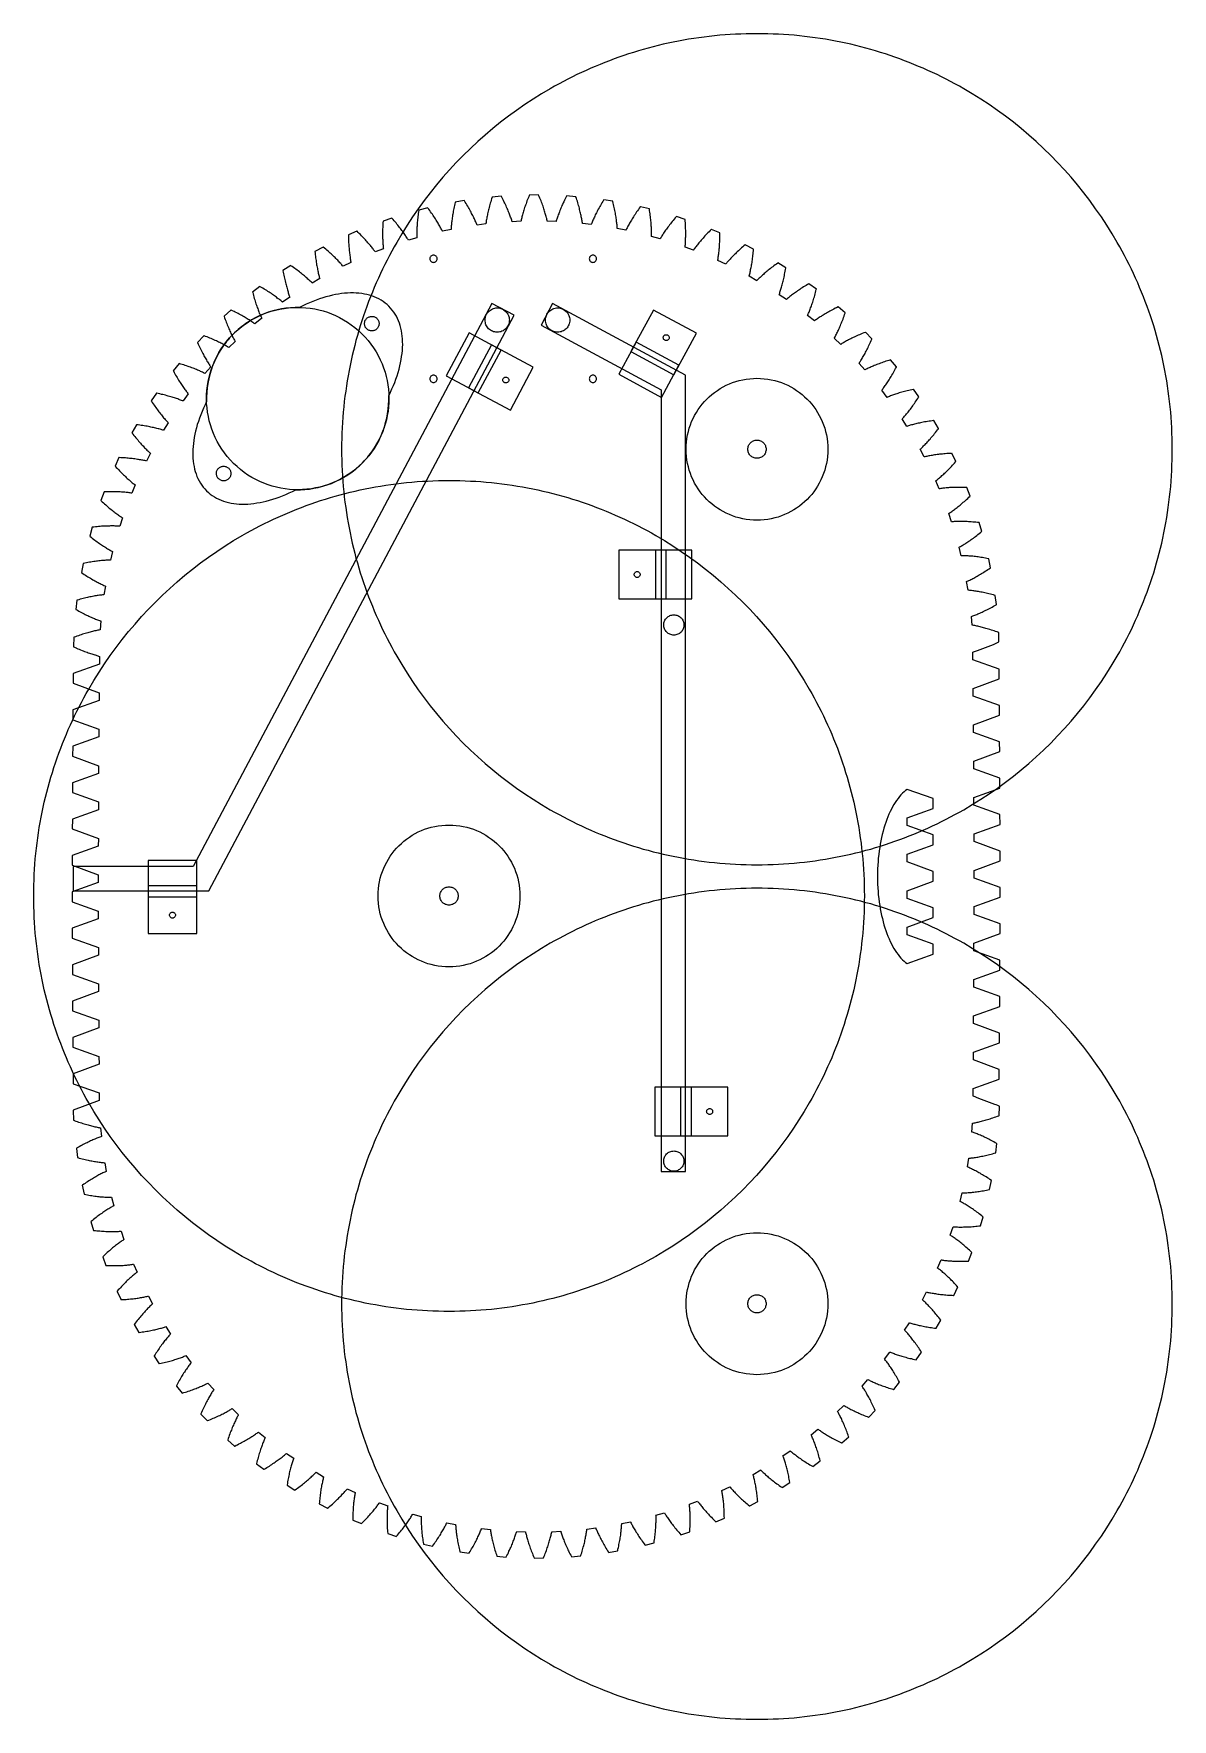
# Model space of a CAD drawing. Extents: x -0.5 to 13.6, y -1.6 to 19.1.
import ezdxf

# ---------------------------------------------------------------- set-up
doc = ezdxf.new("R2010")
doc.units = 0
doc.layers.add('Default Layer', color=1, linetype='CONTINUOUS')

msp = doc.modelspace()

# ---------------------------------------------------------------- linework, layer by layer
at = {"layer": 'Default Layer'}
for points in [[(3.35, 14.02), (3.35, 13.954), (3.352, 13.888), (3.354, 13.822), (3.357, 13.756), (3.36, 13.691), (3.365, 13.626), (3.37, 13.561), (3.376, 13.496), (3.383, 13.432), (3.391, 13.367), (3.4, 13.303), (3.409, 13.24), (3.419, 13.176), (3.43, 13.113), (3.442, 13.05), (3.454, 12.987), (3.467, 12.925), (3.481, 12.863), (3.496, 12.801), (3.511, 12.739), (3.527, 12.678), (3.544, 12.617), (3.562, 12.556), (3.58, 12.496), (3.599, 12.436), (3.619, 12.376), (3.64, 12.317), (3.661, 12.258), (3.683, 12.199), (3.705, 12.141), (3.729, 12.083), (3.753, 12.025), (3.777, 11.968), (3.803, 11.911), (3.829, 11.854), (3.855, 11.798), (3.883, 11.742), (3.911, 11.687), (3.939, 11.632), (3.969, 11.577), (3.998, 11.523), (4.029, 11.469), (4.092, 11.363), (4.157, 11.258), (4.225, 11.155), (4.295, 11.053), (4.368, 10.954), (4.443, 10.856), (4.52, 10.76), (4.6, 10.666), (4.681, 10.574), (4.765, 10.484), (4.851, 10.396), (4.939, 10.31), (5.029, 10.226), (5.121, 10.145), (5.215, 10.065), (5.311, 9.988), (5.409, 9.913), (5.508, 9.841), (5.61, 9.77), (5.713, 9.702), (5.817, 9.637), (5.924, 9.574), (5.978, 9.543), (6.032, 9.514), (6.087, 9.484), (6.142, 9.456), (6.197, 9.428), (6.253, 9.4), (6.309, 9.374), (6.366, 9.348), (6.423, 9.322), (6.48, 9.298), (6.538, 9.274), (6.596, 9.25), (6.654, 9.228), (6.713, 9.206), (6.772, 9.185), (6.831, 9.164), (6.891, 9.144), (6.951, 9.125), (7.011, 9.107), (7.072, 9.089), (7.133, 9.073), (7.194, 9.056), (7.256, 9.041), (7.318, 9.026), (7.38, 9.012), (7.442, 8.999), (7.505, 8.987), (7.568, 8.975), (7.631, 8.964), (7.694, 8.954), (7.758, 8.945), (7.822, 8.936), (7.886, 8.928), (7.951, 8.921), (8.016, 8.915), (8.081, 8.91), (8.146, 8.905), (8.211, 8.902), (8.277, 8.899), (8.343, 8.897), (8.409, 8.895), (8.475, 8.895), (8.541, 8.895), (8.607, 8.897), (8.673, 8.899), (8.739, 8.902), (8.804, 8.905), (8.869, 8.91), (8.934, 8.915), (8.999, 8.921), (9.063, 8.928), (9.128, 8.936), (9.192, 8.945), (9.255, 8.954), (9.319, 8.964), (9.382, 8.975), (9.445, 8.987), (9.508, 8.999), (9.57, 9.012), (9.632, 9.026), (9.694, 9.041), (9.756, 9.056), (9.817, 9.073), (9.878, 9.089), (9.939, 9.107), (9.999, 9.125), (10.059, 9.144), (10.119, 9.164), (10.178, 9.185), (10.237, 9.206), (10.296, 9.228), (10.354, 9.25), (10.412, 9.274), (10.47, 9.298), (10.527, 9.322), (10.584, 9.348), (10.641, 9.374), (10.697, 9.4), (10.753, 9.428), (10.808, 9.456), (10.863, 9.484), (10.918, 9.514), (10.972, 9.543), (11.026, 9.574), (11.132, 9.637), (11.237, 9.702), (11.34, 9.77), (11.442, 9.841), (11.541, 9.913), (11.639, 9.988), (11.735, 10.065), (11.829, 10.145), (11.921, 10.226), (12.011, 10.31), (12.099, 10.396), (12.185, 10.484), (12.269, 10.574), (12.35, 10.666), (12.43, 10.76), (12.507, 10.856), (12.582, 10.954), (12.654, 11.053), (12.725, 11.155), (12.793, 11.258), (12.858, 11.363), (12.921, 11.469), (12.951, 11.523), (12.981, 11.577), (13.011, 11.632), (13.039, 11.687), (13.067, 11.742), (13.095, 11.798), (13.121, 11.854), (13.147, 11.911), (13.173, 11.968), (13.197, 12.025), (13.221, 12.083), (13.244, 12.141), (13.267, 12.199), (13.289, 12.258), (13.31, 12.317), (13.331, 12.376), (13.35, 12.436), (13.37, 12.496), (13.388, 12.556), (13.406, 12.617), (13.422, 12.678), (13.439, 12.739), (13.454, 12.801), (13.469, 12.863), (13.483, 12.925), (13.496, 12.987), (13.508, 13.05), (13.52, 13.113), (13.531, 13.176), (13.541, 13.24), (13.55, 13.303), (13.559, 13.367), (13.567, 13.432), (13.574, 13.496), (13.58, 13.561), (13.585, 13.626), (13.59, 13.691), (13.593, 13.756), (13.596, 13.822), (13.598, 13.888), (13.6, 13.954), (13.6, 14.02), (13.6, 14.086), (13.598, 14.152), (13.596, 14.218), (13.593, 14.284), (13.59, 14.349), (13.585, 14.414), (13.58, 14.479), (13.574, 14.544), (13.567, 14.608), (13.559, 14.673), (13.55, 14.737), (13.541, 14.8), (13.531, 14.864), (13.52, 14.927), (13.508, 14.99), (13.496, 15.053), (13.483, 15.115), (13.469, 15.177), (13.454, 15.239), (13.439, 15.301), (13.422, 15.362), (13.406, 15.423), (13.388, 15.484), (13.37, 15.544), (13.35, 15.604), (13.331, 15.664), (13.31, 15.723), (13.289, 15.782), (13.267, 15.841), (13.244, 15.899), (13.221, 15.957), (13.197, 16.015), (13.173, 16.072), (13.147, 16.129), (13.121, 16.186), (13.095, 16.242), (13.067, 16.298), (13.039, 16.353), (13.011, 16.408), (12.981, 16.463), (12.951, 16.517), (12.921, 16.571), (12.858, 16.677), (12.793, 16.782), (12.725, 16.885), (12.654, 16.987), (12.582, 17.086), (12.507, 17.184), (12.43, 17.28), (12.35, 17.374), (12.269, 17.466), (12.185, 17.556), (12.099, 17.644), (12.011, 17.73), (11.921, 17.814), (11.829, 17.895), (11.735, 17.975), (11.639, 18.052), (11.541, 18.127), (11.442, 18.199), (11.34, 18.27), (11.237, 18.338), (11.132, 18.403), (11.026, 18.466), (10.972, 18.497), (10.918, 18.526), (10.863, 18.556), (10.808, 18.584), (10.753, 18.612), (10.697, 18.64), (10.641, 18.666), (10.584, 18.692), (10.527, 18.718), (10.47, 18.742), (10.412, 18.766), (10.354, 18.79), (10.296, 18.812), (10.237, 18.834), (10.178, 18.855), (10.119, 18.876), (10.059, 18.896), (9.999, 18.915), (9.939, 18.933), (9.878, 18.951), (9.817, 18.967), (9.756, 18.984), (9.694, 18.999), (9.632, 19.014), (9.57, 19.028), (9.508, 19.041), (9.445, 19.053), (9.382, 19.065), (9.319, 19.076), (9.255, 19.086), (9.192, 19.095), (9.128, 19.104), (9.063, 19.112), (8.999, 19.119), (8.934, 19.125), (8.869, 19.13), (8.804, 19.135), (8.739, 19.138), (8.673, 19.141), (8.607, 19.143), (8.541, 19.145), (8.475, 19.145), (8.409, 19.145), (8.343, 19.143), (8.277, 19.141), (8.211, 19.138), (8.146, 19.135), (8.081, 19.13), (8.016, 19.125), (7.951, 19.119), (7.886, 19.112), (7.822, 19.104), (7.758, 19.095), (7.694, 19.086), (7.631, 19.076), (7.568, 19.065), (7.505, 19.053), (7.442, 19.041), (7.38, 19.028), (7.318, 19.014), (7.256, 18.999), (7.194, 18.984), (7.133, 18.967), (7.072, 18.951), (7.011, 18.933), (6.951, 18.915), (6.891, 18.896), (6.831, 18.876), (6.772, 18.855), (6.713, 18.834), (6.654, 18.812), (6.596, 18.79), (6.538, 18.766), (6.48, 18.742), (6.423, 18.718), (6.366, 18.692), (6.309, 18.666), (6.253, 18.64), (6.197, 18.612), (6.142, 18.584), (6.087, 18.556), (6.032, 18.526), (5.978, 18.497), (5.924, 18.466), (5.817, 18.403), (5.713, 18.338), (5.61, 18.27), (5.508, 18.199), (5.409, 18.127), (5.311, 18.052), (5.215, 17.975), (5.121, 17.895), (5.029, 17.814), (4.939, 17.73), (4.851, 17.644), (4.765, 17.556), (4.681, 17.466), (4.6, 17.374), (4.52, 17.28), (4.443, 17.184), (4.368, 17.086), (4.295, 16.987), (4.225, 16.885), (4.157, 16.782), (4.092, 16.677), (4.029, 16.571), (3.998, 16.517), (3.969, 16.463), (3.939, 16.408), (3.911, 16.353), (3.883, 16.298), (3.855, 16.242), (3.829, 16.186), (3.803, 16.129), (3.777, 16.072), (3.753, 16.015), (3.729, 15.957), (3.705, 15.899), (3.683, 15.841), (3.661, 15.782), (3.64, 15.723), (3.619, 15.664), (3.599, 15.604), (3.58, 15.544), (3.562, 15.484), (3.544, 15.423), (3.527, 15.362), (3.511, 15.301), (3.496, 15.239), (3.481, 15.177), (3.467, 15.115), (3.454, 15.053), (3.442, 14.99), (3.43, 14.927), (3.419, 14.864), (3.409, 14.8), (3.4, 14.737), (3.391, 14.673), (3.383, 14.608), (3.376, 14.544), (3.37, 14.479), (3.365, 14.414), (3.36, 14.349), (3.357, 14.284), (3.354, 14.218), (3.352, 14.152), (3.35, 14.086), (3.35, 14.02)], [(0.041, 11.585), (0.041, 11.584), (0.041, 11.582), (0.073, 11.57), (0.078, 11.568), (0.096, 11.56), (0.113, 11.553), (0.129, 11.546), (0.146, 11.539), (0.162, 11.533), (0.178, 11.526), (0.193, 11.521), (0.208, 11.515), (0.223, 11.51), (0.238, 11.505), (0.252, 11.5), (0.266, 11.495), (0.279, 11.491), (0.292, 11.487), (0.305, 11.483), (0.31, 11.482), (0.36, 11.463), (0.361, 11.463), (0.36, 11.368), (0.038, 11.254), (0.036, 11.133), (0.357, 11.014), (0.356, 10.919), (0.034, 10.805), (0.033, 10.684), (0.353, 10.566), (0.353, 10.471), (0.031, 10.356), (0.03, 10.235), (0.351, 10.117), (0.35, 10.022), (0.028, 9.907), (0.028, 9.786), (0.349, 9.669), (0.349, 9.574), (0.027, 9.458), (0.026, 9.337), (0.348, 9.22), (0.347, 9.125), (0.026, 9.009), (0.026, 8.888), (0.347, 8.772), (0.347, 8.677), (0.026, 8.56), (0.026, 8.439), (0.347, 8.323), (0.347, 8.228), (0.026, 8.111), (0.026, 7.99), (0.348, 7.875), (0.348, 7.78), (0.027, 7.662), (0.028, 7.541), (0.35, 7.426), (0.35, 7.331), (0.029, 7.213), (0.03, 7.092), (0.352, 6.978), (0.352, 6.883), (0.032, 6.764), (0.033, 6.643), (0.355, 6.529), (0.356, 6.434), (0.035, 6.315), (0.036, 6.194), (0.358, 6.081), (0.359, 5.986), (0.039, 5.866), (0.04, 5.745), (0.048, 5.743), (0.048, 5.741), (0.05, 5.741), (0.068, 5.734), (0.087, 5.727), (0.104, 5.721), (0.122, 5.715), (0.139, 5.71), (0.156, 5.704), (0.173, 5.699), (0.189, 5.694), (0.205, 5.69), (0.22, 5.685), (0.236, 5.681), (0.25, 5.677), (0.265, 5.674), (0.279, 5.67), (0.293, 5.667), (0.306, 5.664), (0.319, 5.661), (0.332, 5.659), (0.344, 5.656), (0.356, 5.654), (0.368, 5.652), (0.376, 5.65), (0.385, 5.542), (0.378, 5.54), (0.367, 5.535), (0.355, 5.531), (0.343, 5.527), (0.331, 5.522), (0.319, 5.517), (0.306, 5.512), (0.293, 5.506), (0.28, 5.5), (0.266, 5.494), (0.252, 5.488), (0.238, 5.481), (0.223, 5.474), (0.208, 5.467), (0.193, 5.46), (0.178, 5.452), (0.162, 5.444), (0.146, 5.435), (0.13, 5.426), (0.113, 5.417), (0.096, 5.408), (0.079, 5.398), (0.077, 5.396), (0.092, 5.283), (0.094, 5.283), (0.113, 5.277), (0.132, 5.272), (0.15, 5.268), (0.168, 5.263), (0.186, 5.259), (0.203, 5.255), (0.22, 5.251), (0.236, 5.248), (0.253, 5.244), (0.268, 5.241), (0.284, 5.238), (0.299, 5.236), (0.314, 5.233), (0.328, 5.231), (0.342, 5.229), (0.356, 5.227), (0.369, 5.225), (0.382, 5.224), (0.394, 5.222), (0.406, 5.221), (0.418, 5.22), (0.426, 5.219), (0.444, 5.112), (0.437, 5.109), (0.426, 5.104), (0.415, 5.099), (0.404, 5.093), (0.392, 5.087), (0.38, 5.082), (0.368, 5.075), (0.355, 5.069), (0.342, 5.062), (0.329, 5.055), (0.316, 5.047), (0.302, 5.039), (0.288, 5.031), (0.274, 5.023), (0.26, 5.014), (0.245, 5.005), (0.23, 4.996), (0.214, 4.986), (0.199, 4.976), (0.183, 4.965), (0.167, 4.954), (0.151, 4.943), (0.149, 4.942), (0.172, 4.83), (0.175, 4.83), (0.194, 4.826), (0.213, 4.823), (0.232, 4.819), (0.25, 4.816), (0.268, 4.814), (0.285, 4.811), (0.303, 4.809), (0.319, 4.806), (0.336, 4.804), (0.352, 4.803), (0.368, 4.801), (0.383, 4.8), (0.398, 4.798), (0.412, 4.797), (0.426, 4.796), (0.44, 4.795), (0.453, 4.795), (0.466, 4.794), (0.479, 4.794), (0.491, 4.793), (0.503, 4.793), (0.511, 4.793), (0.537, 4.688), (0.53, 4.684), (0.52, 4.678), (0.51, 4.672), (0.499, 4.666), (0.488, 4.659), (0.476, 4.652), (0.464, 4.645), (0.452, 4.638), (0.44, 4.63), (0.428, 4.622), (0.415, 4.613), (0.402, 4.604), (0.389, 4.595), (0.375, 4.585), (0.361, 4.576), (0.347, 4.565), (0.333, 4.555), (0.319, 4.544), (0.304, 4.532), (0.289, 4.521), (0.274, 4.509), (0.259, 4.496), (0.257, 4.495), (0.289, 4.385), (0.292, 4.385), (0.311, 4.383), (0.33, 4.381), (0.349, 4.379), (0.368, 4.378), (0.386, 4.376), (0.404, 4.375), (0.421, 4.374), (0.438, 4.373), (0.454, 4.373), (0.47, 4.372), (0.486, 4.372), (0.502, 4.371), (0.516, 4.371), (0.531, 4.371), (0.545, 4.372), (0.559, 4.372), (0.572, 4.372), (0.585, 4.373), (0.598, 4.373), (0.61, 4.374), (0.622, 4.375), (0.63, 4.375), (0.664, 4.272), (0.658, 4.268), (0.648, 4.262), (0.638, 4.255), (0.628, 4.248), (0.617, 4.24), (0.606, 4.232), (0.595, 4.224), (0.584, 4.216), (0.572, 4.207), (0.561, 4.198), (0.549, 4.188), (0.536, 4.178), (0.524, 4.168), (0.511, 4.157), (0.498, 4.146), (0.485, 4.135), (0.472, 4.123), (0.458, 4.111), (0.444, 4.099), (0.431, 4.086), (0.417, 4.073), (0.402, 4.059), (0.401, 4.057), (0.442, 3.951), (0.444, 3.951), (0.464, 3.95), (0.483, 3.95), (0.502, 3.95), (0.52, 3.95), (0.539, 3.95), (0.556, 3.95), (0.574, 3.95), (0.591, 3.951), (0.607, 3.952), (0.623, 3.952), (0.639, 3.953), (0.654, 3.954), (0.669, 3.956), (0.684, 3.957), (0.698, 3.958), (0.711, 3.959), (0.725, 3.961), (0.738, 3.962), (0.75, 3.964), (0.762, 3.966), (0.774, 3.967), (0.782, 3.969), (0.825, 3.869), (0.819, 3.864), (0.809, 3.857), (0.8, 3.849), (0.79, 3.841), (0.78, 3.833), (0.77, 3.824), (0.76, 3.815), (0.749, 3.806), (0.738, 3.796), (0.727, 3.786), (0.716, 3.775), (0.704, 3.765), (0.693, 3.753), (0.681, 3.742), (0.669, 3.73), (0.657, 3.717), (0.645, 3.705), (0.632, 3.692), (0.619, 3.678), (0.607, 3.664), (0.594, 3.65), (0.58, 3.635), (0.579, 3.633), (0.628, 3.53), (0.631, 3.531), (0.65, 3.532), (0.67, 3.533), (0.689, 3.534), (0.707, 3.535), (0.725, 3.537), (0.743, 3.539), (0.76, 3.541), (0.777, 3.542), (0.793, 3.544), (0.809, 3.547), (0.825, 3.549), (0.84, 3.551), (0.855, 3.553), (0.869, 3.556), (0.883, 3.558), (0.897, 3.561), (0.91, 3.563), (0.923, 3.566), (0.935, 3.568), (0.947, 3.571), (0.958, 3.574), (0.966, 3.575), (1.017, 3.479), (1.011, 3.474), (1.002, 3.466), (0.994, 3.458), (0.985, 3.449), (0.975, 3.44), (0.966, 3.43), (0.956, 3.421), (0.947, 3.41), (0.936, 3.4), (0.926, 3.389), (0.916, 3.377), (0.905, 3.366), (0.895, 3.354), (0.884, 3.341), (0.873, 3.328), (0.862, 3.315), (0.85, 3.301), (0.839, 3.287), (0.828, 3.273), (0.816, 3.258), (0.804, 3.242), (0.792, 3.227), (0.791, 3.225), (0.848, 3.126), (0.851, 3.127), (0.87, 3.129), (0.889, 3.132), (0.908, 3.135), (0.926, 3.138), (0.944, 3.141), (0.962, 3.144), (0.979, 3.147), (0.996, 3.15), (1.012, 3.153), (1.028, 3.157), (1.043, 3.16), (1.058, 3.164), (1.072, 3.167), (1.086, 3.171), (1.1, 3.174), (1.113, 3.178), (1.126, 3.181), (1.139, 3.185), (1.151, 3.189), (1.162, 3.192), (1.174, 3.196), (1.181, 3.198), (1.24, 3.107), (1.234, 3.101), (1.226, 3.092), (1.218, 3.083), (1.21, 3.074), (1.202, 3.064), (1.193, 3.054), (1.184, 3.043), (1.175, 3.032), (1.166, 3.021), (1.157, 3.009), (1.147, 2.997), (1.138, 2.984), (1.128, 2.972), (1.118, 2.958), (1.108, 2.944), (1.098, 2.93), (1.088, 2.916), (1.078, 2.901), (1.068, 2.885), (1.057, 2.87), (1.047, 2.853), (1.036, 2.837), (1.035, 2.835), (1.1, 2.741), (1.103, 2.742), (1.122, 2.746), (1.141, 2.75), (1.159, 2.754), (1.177, 2.759), (1.195, 2.763), (1.212, 2.768), (1.229, 2.772), (1.245, 2.777), (1.261, 2.781), (1.276, 2.786), (1.291, 2.791), (1.306, 2.795), (1.32, 2.8), (1.334, 2.805), (1.347, 2.809), (1.36, 2.814), (1.373, 2.819), (1.385, 2.823), (1.397, 2.828), (1.408, 2.832), (1.419, 2.837), (1.426, 2.84), (1.492, 2.753), (1.487, 2.747), (1.48, 2.738), (1.472, 2.728), (1.465, 2.718), (1.457, 2.707), (1.45, 2.696), (1.442, 2.685), (1.434, 2.674), (1.425, 2.662), (1.417, 2.649), (1.409, 2.636), (1.4, 2.623), (1.392, 2.609), (1.383, 2.595), (1.374, 2.581), (1.365, 2.566), (1.356, 2.551), (1.347, 2.535), (1.338, 2.519), (1.329, 2.502), (1.32, 2.485), (1.311, 2.468), (1.31, 2.465), (1.382, 2.377), (1.384, 2.378), (1.403, 2.384), (1.422, 2.39), (1.44, 2.395), (1.457, 2.401), (1.475, 2.407), (1.491, 2.413), (1.508, 2.419), (1.524, 2.425), (1.539, 2.431), (1.554, 2.436), (1.569, 2.442), (1.583, 2.448), (1.597, 2.454), (1.61, 2.46), (1.623, 2.465), (1.636, 2.471), (1.648, 2.477), (1.659, 2.482), (1.671, 2.488), (1.682, 2.493), (1.692, 2.498), (1.699, 2.502), (1.772, 2.421), (1.767, 2.414), (1.761, 2.404), (1.754, 2.394), (1.748, 2.384), (1.741, 2.373), (1.734, 2.361), (1.727, 2.349), (1.72, 2.337), (1.713, 2.324), (1.705, 2.311), (1.698, 2.298), (1.691, 2.284), (1.683, 2.27), (1.676, 2.255), (1.668, 2.24), (1.66, 2.224), (1.653, 2.208), (1.645, 2.192), (1.637, 2.175), (1.63, 2.158), (1.622, 2.14), (1.614, 2.122), (1.613, 2.12), (1.693, 2.038), (1.695, 2.039), (1.713, 2.046), (1.731, 2.053), (1.749, 2.06), (1.766, 2.067), (1.782, 2.075), (1.799, 2.082), (1.814, 2.089), (1.83, 2.096), (1.845, 2.103), (1.859, 2.11), (1.873, 2.117), (1.887, 2.124), (1.9, 2.131), (1.913, 2.138), (1.926, 2.145), (1.938, 2.151), (1.949, 2.158), (1.96, 2.164), (1.971, 2.171), (1.982, 2.177), (1.992, 2.183), (1.998, 2.187), (2.077, 2.112), (2.073, 2.105), (2.068, 2.095), (2.062, 2.084), (2.056, 2.073), (2.05, 2.062), (2.045, 2.05), (2.039, 2.037), (2.032, 2.025), (2.026, 2.011), (2.02, 1.998), (2.014, 1.984), (2.008, 1.969), (2.001, 1.954), (1.995, 1.939), (1.989, 1.923), (1.982, 1.907), (1.976, 1.891), (1.969, 1.874), (1.963, 1.856), (1.957, 1.838), (1.951, 1.82), (1.944, 1.801), (1.944, 1.799), (2.029, 1.724), (2.031, 1.725), (2.049, 1.734), (2.066, 1.742), (2.083, 1.751), (2.1, 1.76), (2.116, 1.768), (2.131, 1.776), (2.147, 1.785), (2.161, 1.793), (2.176, 1.802), (2.19, 1.81), (2.203, 1.818), (2.216, 1.826), (2.229, 1.834), (2.241, 1.842), (2.253, 1.849), (2.264, 1.857), (2.275, 1.864), (2.286, 1.872), (2.296, 1.879), (2.306, 1.886), (2.316, 1.893), (2.322, 1.898), (2.407, 1.829), (2.404, 1.822), (2.399, 1.811), (2.394, 1.8), (2.389, 1.789), (2.384, 1.777), (2.379, 1.764), (2.374, 1.751), (2.369, 1.738), (2.364, 1.725), (2.359, 1.711), (2.354, 1.696), (2.349, 1.681), (2.344, 1.666), (2.339, 1.65), (2.333, 1.634), (2.328, 1.617), (2.323, 1.6), (2.318, 1.583), (2.314, 1.565), (2.309, 1.547), (2.304, 1.528), (2.299, 1.509), (2.299, 1.506), (2.39, 1.438), (2.392, 1.44), (2.409, 1.45), (2.426, 1.46), (2.442, 1.47), (2.458, 1.479), (2.473, 1.489), (2.488, 1.499), (2.502, 1.509), (2.516, 1.518), (2.53, 1.527), (2.543, 1.537), (2.556, 1.546), (2.568, 1.555), (2.58, 1.564), (2.592, 1.573), (2.603, 1.581), (2.614, 1.59), (2.624, 1.598), (2.634, 1.606), (2.644, 1.614), (2.653, 1.622), (2.662, 1.63), (2.668, 1.635), (2.758, 1.574), (2.755, 1.566), (2.751, 1.555), (2.747, 1.544), (2.744, 1.532), (2.74, 1.519), (2.736, 1.507), (2.732, 1.494), (2.728, 1.48), (2.724, 1.466), (2.72, 1.451), (2.716, 1.437), (2.712, 1.421), (2.708, 1.406), (2.704, 1.39), (2.701, 1.373), (2.697, 1.356), (2.693, 1.339), (2.69, 1.321), (2.686, 1.303), (2.683, 1.284), (2.68, 1.265), (2.676, 1.246), (2.676, 1.243), (2.773, 1.183), (2.775, 1.184), (2.791, 1.196), (2.807, 1.207), (2.822, 1.218), (2.837, 1.229), (2.851, 1.24), (2.865, 1.251), (2.879, 1.262), (2.892, 1.272), (2.905, 1.283), (2.917, 1.293), (2.929, 1.303), (2.941, 1.313), (2.952, 1.323), (2.963, 1.333), (2.973, 1.342), (2.984, 1.352), (2.993, 1.361), (3.003, 1.37), (3.012, 1.379), (3.02, 1.387), (3.029, 1.396), (3.034, 1.401), (3.128, 1.347), (3.126, 1.34), (3.123, 1.328), (3.12, 1.316), (3.118, 1.304), (3.115, 1.292), (3.112, 1.279), (3.109, 1.265), (3.106, 1.251), (3.103, 1.237), (3.1, 1.222), (3.098, 1.207), (3.095, 1.192), (3.092, 1.176), (3.09, 1.159), (3.088, 1.143), (3.085, 1.125), (3.083, 1.108), (3.081, 1.09), (3.079, 1.071), (3.077, 1.053), (3.075, 1.033), (3.074, 1.014), (3.074, 1.011), (3.175, 0.959), (3.177, 0.96), (3.192, 0.973), (3.206, 0.985), (3.221, 0.998), (3.235, 1.01), (3.248, 1.022), (3.261, 1.034), (3.274, 1.046), (3.286, 1.058), (3.298, 1.069), (3.31, 1.08), (3.321, 1.091), (3.332, 1.102), (3.342, 1.113), (3.352, 1.124), (3.362, 1.134), (3.371, 1.144), (3.38, 1.154), (3.389, 1.164), (3.397, 1.173), (3.405, 1.182), (3.413, 1.191), (3.418, 1.197), (3.516, 1.151), (3.515, 1.144), (3.513, 1.132), (3.511, 1.12), (3.509, 1.108), (3.507, 1.095), (3.505, 1.082), (3.503, 1.068), (3.501, 1.054), (3.5, 1.039), (3.498, 1.025), (3.497, 1.009), (3.495, 0.994), (3.494, 0.978), (3.493, 0.961), (3.492, 0.944), (3.491, 0.927), (3.49, 0.909), (3.489, 0.891), (3.489, 0.872), (3.489, 0.853), (3.488, 0.834), (3.488, 0.814), (3.488, 0.812), (3.593, 0.768), (3.595, 0.77), (3.609, 0.783), (3.623, 0.797), (3.636, 0.811), (3.649, 0.824), (3.662, 0.837), (3.674, 0.85), (3.685, 0.863), (3.697, 0.875), (3.708, 0.888), (3.718, 0.9), (3.729, 0.912), (3.738, 0.924), (3.748, 0.935), (3.757, 0.946), (3.766, 0.958), (3.774, 0.968), (3.783, 0.979), (3.79, 0.989), (3.798, 0.999), (3.805, 1.009), (3.812, 1.019), (3.816, 1.025), (3.918, 0.987), (3.917, 0.979), (3.916, 0.968), (3.915, 0.956), (3.914, 0.943), (3.913, 0.93), (3.913, 0.917), (3.912, 0.903), (3.911, 0.889), (3.911, 0.874), (3.91, 0.859), (3.91, 0.844), (3.91, 0.828), (3.91, 0.812), (3.91, 0.796), (3.911, 0.779), (3.911, 0.761), (3.912, 0.744), (3.912, 0.726), (3.913, 0.707), (3.915, 0.688), (3.916, 0.669), (3.918, 0.649), (3.918, 0.647), (4.026, 0.611), (4.028, 0.613), (4.041, 0.628), (4.053, 0.643), (4.065, 0.657), (4.077, 0.672), (4.089, 0.686), (4.1, 0.7), (4.11, 0.713), (4.12, 0.727), (4.13, 0.74), (4.14, 0.753), (4.149, 0.766), (4.158, 0.778), (4.167, 0.79), (4.175, 0.802), (4.183, 0.814), (4.19, 0.826), (4.198, 0.837), (4.205, 0.848), (4.211, 0.859), (4.218, 0.869), (4.224, 0.879), (4.228, 0.886), (4.332, 0.856), (4.332, 0.848), (4.332, 0.836), (4.332, 0.824), (4.332, 0.812), (4.332, 0.799), (4.332, 0.785), (4.333, 0.772), (4.333, 0.757), (4.334, 0.743), (4.335, 0.728), (4.336, 0.713), (4.337, 0.697), (4.338, 0.681), (4.34, 0.664), (4.341, 0.648), (4.343, 0.63), (4.345, 0.613), (4.348, 0.595), (4.35, 0.576), (4.353, 0.558), (4.356, 0.538), (4.359, 0.519), (4.359, 0.517), (4.47, 0.49), (4.471, 0.492), (4.483, 0.508), (4.494, 0.523), (4.505, 0.539), (4.516, 0.554), (4.526, 0.569), (4.536, 0.584), (4.546, 0.598), (4.555, 0.613), (4.564, 0.627), (4.572, 0.64), (4.58, 0.654), (4.588, 0.667), (4.596, 0.68), (4.603, 0.693), (4.61, 0.705), (4.616, 0.717), (4.623, 0.729), (4.629, 0.74), (4.635, 0.751), (4.64, 0.762), (4.645, 0.773), (4.649, 0.78), (4.755, 0.759), (4.756, 0.751), (4.757, 0.739), (4.758, 0.727), (4.759, 0.714), (4.76, 0.701), (4.761, 0.688), (4.763, 0.674), (4.764, 0.66), (4.766, 0.646), (4.768, 0.631), (4.77, 0.616), (4.773, 0.6), (4.775, 0.585), (4.778, 0.568), (4.781, 0.552), (4.785, 0.534), (4.788, 0.517), (4.792, 0.499), (4.796, 0.481), (4.8, 0.463), (4.804, 0.444), (4.809, 0.425), (4.81, 0.422), (4.922, 0.405), (4.924, 0.407), (4.934, 0.424), (4.944, 0.44), (4.954, 0.456), (4.963, 0.472), (4.972, 0.488), (4.981, 0.504), (4.989, 0.519), (4.997, 0.534), (5.005, 0.549), (5.012, 0.563), (5.019, 0.577), (5.026, 0.591), (5.032, 0.604), (5.038, 0.617), (5.044, 0.63), (5.05, 0.643), (5.055, 0.655), (5.06, 0.667), (5.065, 0.679), (5.07, 0.69), (5.074, 0.701), (5.077, 0.708), (5.185, 0.695), (5.186, 0.688), (5.188, 0.676), (5.19, 0.664), (5.192, 0.652), (5.194, 0.639), (5.196, 0.626), (5.199, 0.612), (5.202, 0.598), (5.205, 0.584), (5.208, 0.57), (5.212, 0.555), (5.215, 0.539), (5.219, 0.524), (5.223, 0.508), (5.228, 0.491), (5.232, 0.474), (5.237, 0.457), (5.242, 0.44), (5.248, 0.422), (5.253, 0.404), (5.259, 0.386), (5.265, 0.367), (5.266, 0.365), (5.38, 0.356), (5.381, 0.358), (5.39, 0.376), (5.399, 0.393), (5.407, 0.41), (5.415, 0.427), (5.423, 0.443), (5.43, 0.46), (5.437, 0.475), (5.444, 0.491), (5.45, 0.506), (5.457, 0.521), (5.462, 0.536), (5.468, 0.55), (5.473, 0.564), (5.479, 0.578), (5.483, 0.591), (5.488, 0.604), (5.492, 0.616), (5.497, 0.629), (5.5, 0.641), (5.504, 0.652), (5.508, 0.663), (5.51, 0.671), (5.618, 0.667), (5.62, 0.659), (5.623, 0.648), (5.626, 0.636), (5.629, 0.624), (5.632, 0.611), (5.635, 0.599), (5.639, 0.585), (5.643, 0.572), (5.647, 0.558), (5.652, 0.543), (5.656, 0.529), (5.661, 0.514), (5.666, 0.499), (5.672, 0.483), (5.677, 0.467), (5.683, 0.451), (5.689, 0.434), (5.696, 0.417), (5.703, 0.4), (5.71, 0.382), (5.717, 0.364), (5.725, 0.346), (5.726, 0.344), (5.84, 0.345), (5.841, 0.347), (5.848, 0.365), (5.856, 0.383), (5.863, 0.401), (5.869, 0.418), (5.876, 0.435), (5.882, 0.452), (5.887, 0.468), (5.893, 0.484), (5.898, 0.5), (5.903, 0.515), (5.908, 0.53), (5.912, 0.545), (5.916, 0.559), (5.92, 0.573), (5.924, 0.587), (5.928, 0.6), (5.931, 0.613), (5.934, 0.626), (5.937, 0.638), (5.94, 0.65), (5.942, 0.661), (5.944, 0.669), (6.053, 0.674), (6.055, 0.666), (6.059, 0.655), (6.062, 0.644), (6.066, 0.632), (6.071, 0.619), (6.075, 0.607), (6.08, 0.594), (6.085, 0.581), (6.09, 0.567), (6.096, 0.553), (6.101, 0.539), (6.108, 0.524), (6.114, 0.51), (6.12, 0.494), (6.127, 0.479), (6.135, 0.463), (6.142, 0.447), (6.15, 0.431), (6.158, 0.414), (6.167, 0.397), (6.176, 0.38), (6.185, 0.363), (6.186, 0.36), (6.299, 0.37), (6.3, 0.373), (6.306, 0.391), (6.312, 0.41), (6.317, 0.428), (6.323, 0.446), (6.328, 0.463), (6.332, 0.48), (6.337, 0.497), (6.341, 0.513), (6.345, 0.529), (6.349, 0.545), (6.352, 0.561), (6.355, 0.576), (6.358, 0.59), (6.361, 0.604), (6.364, 0.618), (6.366, 0.632), (6.369, 0.645), (6.371, 0.658), (6.373, 0.67), (6.375, 0.682), (6.376, 0.694), (6.377, 0.702), (6.485, 0.715), (6.488, 0.708), (6.492, 0.697), (6.497, 0.686), (6.502, 0.674), (6.507, 0.663), (6.513, 0.65), (6.519, 0.638), (6.525, 0.625), (6.531, 0.612), (6.538, 0.599), (6.544, 0.585), (6.552, 0.571), (6.559, 0.557), (6.567, 0.542), (6.575, 0.527), (6.584, 0.512), (6.592, 0.497), (6.602, 0.481), (6.611, 0.465), (6.621, 0.449), (6.631, 0.432), (6.642, 0.416), (6.643, 0.414), (6.755, 0.433), (6.756, 0.435), (6.76, 0.454), (6.765, 0.473), (6.769, 0.492), (6.772, 0.51), (6.776, 0.527), (6.779, 0.545), (6.782, 0.562), (6.785, 0.579), (6.788, 0.595), (6.79, 0.611), (6.793, 0.627), (6.795, 0.642), (6.796, 0.657), (6.798, 0.671), (6.8, 0.685), (6.801, 0.699), (6.802, 0.712), (6.803, 0.725), (6.804, 0.738), (6.805, 0.75), (6.806, 0.761), (6.806, 0.769), (6.913, 0.792), (6.916, 0.785), (6.921, 0.774), (6.927, 0.763), (6.933, 0.752), (6.939, 0.741), (6.945, 0.729), (6.952, 0.717), (6.959, 0.705), (6.967, 0.692), (6.974, 0.679), (6.982, 0.666), (6.991, 0.653), (6.999, 0.639), (7.008, 0.625), (7.018, 0.611), (7.027, 0.597), (7.037, 0.582), (7.048, 0.567), (7.058, 0.552), (7.069, 0.537), (7.081, 0.521), (7.093, 0.506), (7.094, 0.504), (7.205, 0.532), (7.205, 0.534), (7.208, 0.553), (7.211, 0.573), (7.213, 0.591), (7.216, 0.61), (7.218, 0.628), (7.22, 0.645), (7.221, 0.663), (7.223, 0.68), (7.224, 0.696), (7.225, 0.712), (7.226, 0.728), (7.227, 0.743), (7.228, 0.758), (7.228, 0.773), (7.229, 0.787), (7.229, 0.801), (7.229, 0.814), (7.229, 0.827), (7.229, 0.839), (7.229, 0.852), (7.229, 0.863), (7.228, 0.871), (7.333, 0.902), (7.337, 0.895), (7.343, 0.885), (7.349, 0.875), (7.356, 0.864), (7.363, 0.853), (7.37, 0.842), (7.378, 0.831), (7.386, 0.819), (7.394, 0.807), (7.403, 0.795), (7.412, 0.783), (7.422, 0.77), (7.431, 0.757), (7.441, 0.744), (7.452, 0.731), (7.463, 0.717), (7.474, 0.703), (7.485, 0.689), (7.497, 0.675), (7.51, 0.661), (7.522, 0.646), (7.535, 0.631), (7.537, 0.63), (7.645, 0.666), (7.645, 0.669), (7.646, 0.688), (7.648, 0.708), (7.649, 0.727), (7.649, 0.745), (7.65, 0.763), (7.65, 0.781), (7.651, 0.798), (7.651, 0.815), (7.651, 0.832), (7.651, 0.848), (7.65, 0.864), (7.65, 0.879), (7.649, 0.894), (7.649, 0.908), (7.648, 0.923), (7.647, 0.936), (7.646, 0.95), (7.645, 0.963), (7.644, 0.975), (7.643, 0.987), (7.642, 0.999), (7.641, 1.007), (7.742, 1.046), (7.747, 1.039), (7.754, 1.03), (7.761, 1.02), (7.769, 1.01), (7.777, 1), (7.785, 0.989), (7.793, 0.979), (7.802, 0.968), (7.812, 0.956), (7.821, 0.945), (7.831, 0.933), (7.842, 0.921), (7.852, 0.909), (7.863, 0.897), (7.875, 0.885), (7.887, 0.872), (7.899, 0.859), (7.912, 0.846), (7.925, 0.833), (7.938, 0.82), (7.952, 0.806), (7.966, 0.792), (7.968, 0.791), (8.073, 0.836), (8.073, 0.838), (8.072, 0.858), (8.072, 0.877), (8.071, 0.896), (8.071, 0.915), (8.07, 0.933), (8.069, 0.951), (8.068, 0.968), (8.067, 0.985), (8.065, 1.001), (8.064, 1.018), (8.062, 1.033), (8.061, 1.048), (8.059, 1.063), (8.057, 1.078), (8.055, 1.092), (8.053, 1.105), (8.051, 1.119), (8.049, 1.131), (8.047, 1.144), (8.045, 1.156), (8.043, 1.167), (8.041, 1.175), (8.139, 1.222), (8.144, 1.216), (8.152, 1.207), (8.16, 1.198), (8.168, 1.189), (8.177, 1.179), (8.186, 1.169), (8.196, 1.159), (8.205, 1.149), (8.216, 1.139), (8.226, 1.128), (8.237, 1.117), (8.248, 1.106), (8.26, 1.095), (8.272, 1.084), (8.284, 1.072), (8.297, 1.061), (8.31, 1.049), (8.324, 1.037), (8.338, 1.025), (8.353, 1.012), (8.367, 1), (8.383, 0.988), (8.385, 0.986), (8.485, 1.04), (8.485, 1.042), (8.483, 1.062), (8.481, 1.081), (8.479, 1.1), (8.477, 1.118), (8.475, 1.136), (8.472, 1.154), (8.47, 1.171), (8.467, 1.188), (8.465, 1.204), (8.462, 1.22), (8.459, 1.235), (8.456, 1.25), (8.453, 1.265), (8.45, 1.279), (8.447, 1.293), (8.444, 1.307), (8.441, 1.32), (8.438, 1.332), (8.435, 1.344), (8.432, 1.356), (8.429, 1.367), (8.427, 1.375), (8.521, 1.43), (8.526, 1.424), (8.535, 1.416), (8.543, 1.408), (8.552, 1.399), (8.562, 1.39), (8.572, 1.381), (8.582, 1.372), (8.592, 1.362), (8.603, 1.353), (8.615, 1.343), (8.627, 1.333), (8.639, 1.323), (8.651, 1.313), (8.664, 1.303), (8.677, 1.292), (8.691, 1.281), (8.705, 1.271), (8.72, 1.26), (8.735, 1.249), (8.75, 1.238), (8.766, 1.227), (8.782, 1.216), (8.784, 1.214), (8.88, 1.276), (8.88, 1.278), (8.876, 1.297), (8.873, 1.316), (8.869, 1.335), (8.866, 1.353), (8.862, 1.371), (8.858, 1.388), (8.854, 1.405), (8.85, 1.422), (8.846, 1.438), (8.842, 1.453), (8.838, 1.469), (8.834, 1.483), (8.83, 1.498), (8.826, 1.512), (8.822, 1.525), (8.818, 1.539), (8.814, 1.551), (8.81, 1.564), (8.806, 1.575), (8.802, 1.587), (8.798, 1.598), (8.795, 1.605), (8.884, 1.668), (8.89, 1.662), (8.899, 1.655), (8.909, 1.647), (8.918, 1.639), (8.928, 1.631), (8.939, 1.623), (8.95, 1.615), (8.961, 1.606), (8.973, 1.597), (8.985, 1.589), (8.997, 1.58), (9.01, 1.571), (9.024, 1.561), (9.037, 1.552), (9.051, 1.543), (9.066, 1.533), (9.081, 1.524), (9.096, 1.514), (9.112, 1.505), (9.128, 1.495), (9.145, 1.485), (9.162, 1.475), (9.164, 1.474), (9.255, 1.543), (9.254, 1.545), (9.249, 1.564), (9.244, 1.583), (9.239, 1.601), (9.234, 1.619), (9.229, 1.636), (9.224, 1.653), (9.219, 1.67), (9.214, 1.686), (9.208, 1.702), (9.203, 1.717), (9.198, 1.732), (9.193, 1.746), (9.187, 1.76), (9.182, 1.774), (9.177, 1.787), (9.172, 1.8), (9.167, 1.812), (9.162, 1.824), (9.157, 1.836), (9.152, 1.847), (9.147, 1.857), (9.143, 1.865), (9.227, 1.934), (9.234, 1.929), (9.243, 1.922), (9.253, 1.915), (9.264, 1.908), (9.274, 1.901), (9.286, 1.894), (9.297, 1.886), (9.309, 1.879), (9.321, 1.871), (9.334, 1.863), (9.347, 1.855), (9.361, 1.847), (9.375, 1.839), (9.389, 1.831), (9.404, 1.823), (9.419, 1.815), (9.435, 1.806), (9.451, 1.798), (9.468, 1.79), (9.485, 1.781), (9.502, 1.773), (9.52, 1.764), (9.522, 1.763), (9.607, 1.839), (9.606, 1.842), (9.6, 1.86), (9.593, 1.878), (9.587, 1.896), (9.58, 1.914), (9.574, 1.93), (9.567, 1.947), (9.561, 1.963), (9.554, 1.979), (9.548, 1.994), (9.541, 2.009), (9.535, 2.023), (9.528, 2.037), (9.522, 2.051), (9.516, 2.064), (9.509, 2.076), (9.503, 2.089), (9.497, 2.101), (9.491, 2.112), (9.485, 2.123), (9.48, 2.134), (9.474, 2.144), (9.47, 2.151), (9.548, 2.227), (9.555, 2.223), (9.565, 2.217), (9.575, 2.21), (9.586, 2.204), (9.597, 2.198), (9.609, 2.191), (9.621, 2.185), (9.634, 2.178), (9.647, 2.172), (9.66, 2.165), (9.674, 2.158), (9.688, 2.151), (9.703, 2.144), (9.718, 2.137), (9.733, 2.13), (9.749, 2.123), (9.765, 2.116), (9.782, 2.109), (9.799, 2.102), (9.817, 2.095), (9.835, 2.088), (9.853, 2.081), (9.855, 2.08), (9.934, 2.163), (9.933, 2.165), (9.925, 2.183), (9.917, 2.201), (9.909, 2.218), (9.901, 2.235), (9.893, 2.251), (9.886, 2.267), (9.878, 2.283), (9.87, 2.298), (9.862, 2.312), (9.855, 2.327), (9.847, 2.34), (9.84, 2.354), (9.832, 2.367), (9.825, 2.379), (9.818, 2.392), (9.811, 2.403), (9.804, 2.415), (9.797, 2.426), (9.79, 2.436), (9.783, 2.446), (9.777, 2.456), (9.772, 2.463), (9.844, 2.544), (9.851, 2.541), (9.862, 2.536), (9.873, 2.53), (9.884, 2.525), (9.896, 2.52), (9.908, 2.514), (9.92, 2.509), (9.933, 2.503), (9.947, 2.498), (9.961, 2.492), (9.975, 2.486), (9.99, 2.481), (10.005, 2.475), (10.02, 2.469), (10.036, 2.463), (10.053, 2.458), (10.069, 2.452), (10.087, 2.446), (10.104, 2.441), (10.122, 2.435), (10.141, 2.43), (10.16, 2.424), (10.162, 2.423), (10.234, 2.512), (10.233, 2.514), (10.223, 2.532), (10.214, 2.549), (10.205, 2.565), (10.196, 2.581), (10.186, 2.597), (10.177, 2.612), (10.168, 2.627), (10.159, 2.641), (10.15, 2.655), (10.142, 2.669), (10.133, 2.682), (10.125, 2.695), (10.116, 2.707), (10.108, 2.719), (10.1, 2.731), (10.092, 2.742), (10.084, 2.752), (10.076, 2.763), (10.068, 2.773), (10.061, 2.782), (10.053, 2.792), (10.049, 2.798), (10.113, 2.885), (10.121, 2.882), (10.132, 2.878), (10.143, 2.873), (10.155, 2.869), (10.167, 2.865), (10.18, 2.86), (10.193, 2.856), (10.206, 2.851), (10.22, 2.847), (10.234, 2.842), (10.249, 2.838), (10.264, 2.833), (10.279, 2.829), (10.295, 2.824), (10.312, 2.82), (10.328, 2.815), (10.346, 2.811), (10.363, 2.807), (10.381, 2.803), (10.4, 2.798), (10.419, 2.794), (10.438, 2.79), (10.44, 2.79), (10.505, 2.884), (10.503, 2.886), (10.493, 2.903), (10.482, 2.919), (10.471, 2.935), (10.461, 2.95), (10.451, 2.965), (10.44, 2.979), (10.43, 2.993), (10.42, 3.007), (10.41, 3.02), (10.4, 3.033), (10.391, 3.045), (10.381, 3.057), (10.372, 3.069), (10.362, 3.08), (10.353, 3.091), (10.344, 3.102), (10.336, 3.112), (10.327, 3.121), (10.319, 3.131), (10.31, 3.14), (10.302, 3.148), (10.297, 3.154), (10.355, 3.246), (10.362, 3.244), (10.373, 3.24), (10.385, 3.237), (10.397, 3.234), (10.41, 3.23), (10.423, 3.227), (10.436, 3.223), (10.45, 3.22), (10.464, 3.216), (10.478, 3.213), (10.493, 3.21), (10.509, 3.206), (10.525, 3.203), (10.541, 3.2), (10.557, 3.197), (10.575, 3.194), (10.592, 3.191), (10.61, 3.188), (10.628, 3.186), (10.647, 3.183), (10.666, 3.18), (10.686, 3.178), (10.688, 3.178), (10.745, 3.277), (10.743, 3.279), (10.731, 3.294), (10.719, 3.31), (10.707, 3.324), (10.696, 3.339), (10.684, 3.353), (10.673, 3.366), (10.662, 3.38), (10.65, 3.392), (10.639, 3.405), (10.629, 3.417), (10.618, 3.428), (10.607, 3.439), (10.597, 3.45), (10.587, 3.461), (10.577, 3.471), (10.567, 3.481), (10.558, 3.49), (10.549, 3.499), (10.539, 3.508), (10.531, 3.516), (10.522, 3.524), (10.516, 3.529), (10.566, 3.626), (10.574, 3.624), (10.585, 3.621), (10.597, 3.619), (10.609, 3.616), (10.622, 3.614), (10.635, 3.612), (10.649, 3.609), (10.663, 3.607), (10.677, 3.605), (10.692, 3.602), (10.707, 3.6), (10.723, 3.598), (10.739, 3.596), (10.755, 3.595), (10.772, 3.593), (10.789, 3.591), (10.807, 3.59), (10.825, 3.588), (10.844, 3.587), (10.863, 3.586), (10.882, 3.585), (10.902, 3.584), (10.904, 3.584), (10.952, 3.687), (10.951, 3.689), (10.937, 3.704), (10.924, 3.718), (10.911, 3.732), (10.899, 3.745), (10.886, 3.758), (10.873, 3.771), (10.861, 3.783), (10.849, 3.795), (10.837, 3.806), (10.825, 3.818), (10.814, 3.828), (10.802, 3.839), (10.791, 3.849), (10.78, 3.858), (10.77, 3.867), (10.759, 3.876), (10.749, 3.885), (10.739, 3.893), (10.729, 3.901), (10.72, 3.908), (10.71, 3.916), (10.704, 3.92), (10.746, 4.021), (10.754, 4.02), (10.766, 4.018), (10.778, 4.017), (10.79, 4.015), (10.803, 4.014), (10.816, 4.012), (10.83, 4.011), (10.844, 4.01), (10.859, 4.009), (10.874, 4.008), (10.889, 4.007), (10.905, 4.006), (10.921, 4.006), (10.937, 4.005), (10.954, 4.005), (10.972, 4.005), (10.989, 4.004), (11.007, 4.005), (11.026, 4.005), (11.045, 4.005), (11.064, 4.006), (11.084, 4.007), (11.086, 4.007), (11.126, 4.114), (11.124, 4.115), (11.11, 4.129), (11.096, 4.142), (11.082, 4.155), (11.068, 4.167), (11.054, 4.179), (11.041, 4.19), (11.028, 4.202), (11.015, 4.212), (11.002, 4.223), (10.989, 4.233), (10.977, 4.243), (10.965, 4.252), (10.953, 4.261), (10.941, 4.27), (10.93, 4.278), (10.919, 4.286), (10.908, 4.294), (10.897, 4.301), (10.887, 4.308), (10.876, 4.315), (10.867, 4.322), (10.86, 4.326), (10.894, 4.429), (10.902, 4.429), (10.914, 4.428), (10.926, 4.427), (10.938, 4.427), (10.951, 4.427), (10.965, 4.426), (10.978, 4.426), (10.992, 4.426), (11.007, 4.426), (11.022, 4.427), (11.037, 4.427), (11.053, 4.427), (11.069, 4.428), (11.086, 4.429), (11.103, 4.43), (11.12, 4.431), (11.138, 4.432), (11.156, 4.434), (11.174, 4.436), (11.193, 4.438), (11.212, 4.44), (11.232, 4.442), (11.234, 4.443), (11.265, 4.552), (11.263, 4.554), (11.248, 4.566), (11.233, 4.578), (11.218, 4.589), (11.203, 4.601), (11.188, 4.611), (11.174, 4.622), (11.16, 4.632), (11.146, 4.642), (11.133, 4.651), (11.119, 4.66), (11.106, 4.669), (11.093, 4.677), (11.081, 4.685), (11.068, 4.693), (11.056, 4.701), (11.044, 4.708), (11.033, 4.714), (11.022, 4.721), (11.011, 4.727), (11, 4.733), (10.99, 4.739), (10.983, 4.742), (11.008, 4.848), (11.016, 4.848), (11.028, 4.849), (11.04, 4.849), (11.053, 4.85), (11.066, 4.85), (11.079, 4.851), (11.093, 4.852), (11.107, 4.853), (11.121, 4.854), (11.136, 4.856), (11.151, 4.857), (11.167, 4.859), (11.183, 4.861), (11.2, 4.863), (11.216, 4.866), (11.233, 4.868), (11.251, 4.871), (11.269, 4.874), (11.287, 4.877), (11.306, 4.881), (11.325, 4.884), (11.344, 4.888), (11.346, 4.889), (11.369, 5.001), (11.367, 5.002), (11.35, 5.013), (11.334, 5.024), (11.318, 5.034), (11.303, 5.044), (11.287, 5.054), (11.272, 5.063), (11.257, 5.072), (11.243, 5.08), (11.228, 5.089), (11.214, 5.097), (11.2, 5.104), (11.187, 5.111), (11.174, 5.118), (11.161, 5.125), (11.148, 5.132), (11.136, 5.138), (11.124, 5.144), (11.112, 5.149), (11.101, 5.154), (11.09, 5.16), (11.079, 5.164), (11.072, 5.167), (11.089, 5.275), (11.097, 5.276), (11.108, 5.277), (11.12, 5.278), (11.133, 5.28), (11.146, 5.282), (11.159, 5.283), (11.172, 5.286), (11.186, 5.288), (11.201, 5.29), (11.215, 5.293), (11.231, 5.296), (11.246, 5.299), (11.262, 5.302), (11.278, 5.305), (11.295, 5.309), (11.311, 5.313), (11.329, 5.317), (11.346, 5.322), (11.364, 5.326), (11.382, 5.331), (11.401, 5.337), (11.42, 5.342), (11.422, 5.343), (11.436, 5.456), (11.433, 5.457), (11.416, 5.467), (11.399, 5.476), (11.383, 5.485), (11.366, 5.494), (11.35, 5.502), (11.334, 5.51), (11.319, 5.518), (11.304, 5.525), (11.289, 5.532), (11.274, 5.539), (11.26, 5.546), (11.246, 5.552), (11.232, 5.558), (11.218, 5.563), (11.205, 5.569), (11.193, 5.574), (11.18, 5.579), (11.168, 5.583), (11.156, 5.588), (11.145, 5.592), (11.134, 5.596), (11.126, 5.598), (11.134, 5.707), (11.142, 5.708), (11.154, 5.71), (11.166, 5.713), (11.178, 5.715), (11.191, 5.718), (11.204, 5.721), (11.217, 5.724), (11.231, 5.727), (11.245, 5.731), (11.259, 5.735), (11.274, 5.739), (11.289, 5.743), (11.305, 5.748), (11.321, 5.752), (11.337, 5.757), (11.353, 5.763), (11.37, 5.768), (11.387, 5.774), (11.405, 5.78), (11.423, 5.787), (11.441, 5.793), (11.459, 5.8), (11.462, 5.801), (11.466, 5.915), (11.463, 5.916), (11.445, 5.924), (11.428, 5.932), (11.412, 5.939), (11.214, 6.013), (11.146, 6.039), (11.141, 6.04), (11.142, 6.135), (11.464, 6.249), (11.465, 6.37), (11.145, 6.489), (11.145, 6.584), (11.468, 6.698), (11.468, 6.819), (11.148, 6.937), (11.148, 7.032), (11.47, 7.147), (11.471, 7.268), (11.15, 7.386), (11.151, 7.481), (11.472, 7.596), (11.473, 7.717), (11.152, 7.834), (11.152, 7.929), (11.474, 8.045), (11.474, 8.166), (11.153, 8.283), (11.153, 8.378), (11.474, 8.494), (11.475, 8.615), (11.153, 8.731), (11.153, 8.826), (11.474, 8.943), (11.474, 9.064), (11.153, 9.18), (11.153, 9.275), (11.474, 9.392), (11.473, 9.513), (11.152, 9.628), (11.151, 9.723), (11.472, 9.841), (11.472, 9.962), (11.15, 10.077), (11.149, 10.172), (11.47, 10.29), (11.469, 10.411), (11.147, 10.525), (11.147, 10.62), (11.467, 10.739), (11.466, 10.86), (11.144, 10.974), (11.143, 11.069), (11.464, 11.188), (11.463, 11.309), (11.14, 11.422), (11.139, 11.517), (11.145, 11.52), (11.198, 11.539), (11.392, 11.612), (11.409, 11.619), (11.426, 11.627), (11.444, 11.635), (11.459, 11.643), (11.458, 11.735), (11.458, 11.759), (11.456, 11.759), (11.438, 11.766), (11.42, 11.773), (11.402, 11.779), (11.384, 11.785), (11.367, 11.79), (11.35, 11.796), (11.333, 11.801), (11.317, 11.806), (11.301, 11.81), (11.286, 11.815), (11.271, 11.819), (11.256, 11.823), (11.241, 11.826), (11.227, 11.83), (11.213, 11.833), (11.2, 11.836), (11.187, 11.839), (11.174, 11.841), (11.162, 11.844), (11.15, 11.846), (11.138, 11.848), (11.13, 11.849), (11.121, 11.958), (11.129, 11.96), (11.14, 11.964), (11.151, 11.969), (11.163, 11.973), (11.175, 11.978), (11.187, 11.983), (11.2, 11.988), (11.213, 11.994), (11.226, 12), (11.24, 12.006), (11.254, 12.012), (11.268, 12.019), (11.283, 12.026), (11.298, 12.033), (11.313, 12.04), (11.328, 12.048), (11.344, 12.056), (11.36, 12.065), (11.376, 12.074), (11.393, 12.083), (11.41, 12.092), (11.427, 12.102), (11.429, 12.104), (11.415, 12.217), (11.412, 12.217), (11.393, 12.223), (11.375, 12.228), (11.356, 12.232), (11.338, 12.237), (11.321, 12.241), (11.303, 12.245), (11.286, 12.249), (11.27, 12.252), (11.254, 12.256), (11.238, 12.259), (11.222, 12.262), (11.207, 12.264), (11.192, 12.267), (11.178, 12.269), (11.164, 12.271), (11.15, 12.273), (11.137, 12.275), (11.124, 12.276), (11.112, 12.278), (11.1, 12.279), (11.088, 12.28), (11.08, 12.281), (11.062, 12.388), (11.069, 12.391), (11.08, 12.396), (11.091, 12.401), (11.102, 12.407), (11.114, 12.413), (11.126, 12.418), (11.138, 12.425), (11.151, 12.431), (11.164, 12.438), (11.177, 12.445), (11.19, 12.453), (11.204, 12.461), (11.218, 12.469), (11.232, 12.477), (11.247, 12.486), (11.261, 12.495), (11.276, 12.504), (11.292, 12.514), (11.307, 12.524), (11.323, 12.535), (11.339, 12.546), (11.355, 12.557), (11.357, 12.558), (11.334, 12.67), (11.332, 12.67), (11.312, 12.674), (11.293, 12.677), (11.274, 12.681), (11.256, 12.684), (11.238, 12.686), (11.221, 12.689), (11.204, 12.691), (11.187, 12.694), (11.17, 12.696), (11.154, 12.697), (11.139, 12.699), (11.123, 12.7), (11.108, 12.702), (11.094, 12.703), (11.08, 12.704), (11.066, 12.705), (11.053, 12.705), (11.04, 12.706), (11.027, 12.706), (11.015, 12.707), (11.003, 12.707), (10.995, 12.707), (10.969, 12.812), (10.976, 12.816), (10.986, 12.822), (10.997, 12.828), (11.007, 12.834), (11.019, 12.841), (11.03, 12.848), (11.042, 12.855), (11.054, 12.862), (11.066, 12.87), (11.078, 12.878), (11.091, 12.887), (11.104, 12.896), (11.117, 12.905), (11.131, 12.915), (11.145, 12.924), (11.159, 12.935), (11.173, 12.945), (11.187, 12.956), (11.202, 12.968), (11.217, 12.979), (11.232, 12.991), (11.247, 13.004), (11.249, 13.005), (11.217, 13.115), (11.215, 13.115), (11.195, 13.117), (11.176, 13.119), (11.157, 13.121), (11.138, 13.122), (11.12, 13.124), (11.103, 13.125), (11.085, 13.126), (11.068, 13.127), (11.052, 13.127), (11.036, 13.128), (11.02, 13.128), (11.005, 13.129), (10.99, 13.129), (10.975, 13.129), (10.961, 13.128), (10.947, 13.128), (10.934, 13.128), (10.921, 13.127), (10.908, 13.127), (10.896, 13.126), (10.884, 13.125), (10.877, 13.125), (10.842, 13.228), (10.848, 13.232), (10.858, 13.238), (10.868, 13.245), (10.878, 13.252), (10.889, 13.26), (10.9, 13.268), (10.911, 13.276), (10.922, 13.284), (10.934, 13.293), (10.946, 13.302), (10.958, 13.312), (10.97, 13.322), (10.982, 13.332), (10.995, 13.343), (11.008, 13.354), (11.021, 13.365), (11.034, 13.377), (11.048, 13.389), (11.062, 13.401), (11.076, 13.414), (11.09, 13.427), (11.104, 13.441), (11.106, 13.443), (11.065, 13.549), (11.062, 13.549), (11.042, 13.55), (11.023, 13.55), (11.004, 13.55), (10.986, 13.55), (10.968, 13.55), (10.95, 13.55), (10.932, 13.55), (10.916, 13.549), (10.899, 13.548), (10.883, 13.548), (10.867, 13.547), (10.852, 13.546), (10.837, 13.544), (10.822, 13.543), (10.808, 13.542), (10.795, 13.541), (10.781, 13.539), (10.768, 13.538), (10.756, 13.536), (10.744, 13.534), (10.732, 13.533), (10.725, 13.531), (10.681, 13.631), (10.688, 13.636), (10.697, 13.643), (10.706, 13.651), (10.716, 13.659), (10.726, 13.667), (10.736, 13.676), (10.747, 13.685), (10.757, 13.694), (10.768, 13.704), (10.779, 13.714), (10.79, 13.725), (10.802, 13.735), (10.813, 13.747), (10.825, 13.758), (10.837, 13.77), (10.849, 13.783), (10.862, 13.795), (10.874, 13.808), (10.887, 13.822), (10.9, 13.836), (10.913, 13.85), (10.926, 13.865), (10.927, 13.867), (10.878, 13.97), (10.875, 13.969), (10.856, 13.968), (10.836, 13.967), (10.818, 13.966), (10.799, 13.965), (10.781, 13.963), (10.763, 13.961), (10.746, 13.959), (10.729, 13.958), (10.713, 13.956), (10.697, 13.953), (10.681, 13.951), (10.666, 13.949), (10.651, 13.947), (10.637, 13.944), (10.623, 13.942), (10.609, 13.939), (10.596, 13.937), (10.584, 13.934), (10.571, 13.932), (10.559, 13.929), (10.548, 13.926), (10.54, 13.925), (10.489, 14.021), (10.495, 14.026), (10.504, 14.034), (10.512, 14.042), (10.521, 14.051), (10.531, 14.06), (10.54, 14.07), (10.55, 14.079), (10.56, 14.09), (10.57, 14.1), (10.58, 14.111), (10.59, 14.122), (10.601, 14.134), (10.611, 14.146), (10.622, 14.159), (10.633, 14.172), (10.644, 14.185), (10.656, 14.199), (10.667, 14.213), (10.679, 14.227), (10.69, 14.242), (10.702, 14.258), (10.714, 14.273), (10.715, 14.275), (10.658, 14.374), (10.655, 14.373), (10.636, 14.371), (10.617, 14.368), (10.598, 14.365), (10.58, 14.362), (10.562, 14.359), (10.544, 14.356), (10.527, 14.353), (10.511, 14.35), (10.494, 14.347), (10.479, 14.343), (10.463, 14.34), (10.448, 14.336), (10.434, 14.333), (10.42, 14.329), (10.406, 14.326), (10.393, 14.322), (10.38, 14.319), (10.367, 14.315), (10.355, 14.311), (10.344, 14.308), (10.332, 14.304), (10.325, 14.302), (10.266, 14.393), (10.272, 14.399), (10.28, 14.408), (10.288, 14.417), (10.296, 14.426), (10.305, 14.436), (10.313, 14.446), (10.322, 14.457), (10.331, 14.468), (10.34, 14.479), (10.349, 14.491), (10.359, 14.503), (10.368, 14.516), (10.378, 14.528), (10.388, 14.542), (10.398, 14.556), (10.408, 14.57), (10.418, 14.584), (10.428, 14.599), (10.438, 14.615), (10.449, 14.63), (10.459, 14.647), (10.47, 14.663), (10.471, 14.665), (10.406, 14.759), (10.404, 14.758), (10.384, 14.754), (10.365, 14.75), (10.347, 14.746), (10.329, 14.741), (10.311, 14.737), (10.294, 14.732), (10.277, 14.728), (10.261, 14.723), (10.245, 14.719), (10.23, 14.714), (10.215, 14.709), (10.2, 14.705), (10.186, 14.7), (10.172, 14.695), (10.159, 14.691), (10.146, 14.686), (10.133, 14.681), (10.121, 14.677), (10.109, 14.672), (10.098, 14.668), (10.087, 14.663), (10.08, 14.66), (10.014, 14.747), (10.019, 14.753), (10.026, 14.762), (10.034, 14.772), (10.041, 14.782), (10.049, 14.793), (10.057, 14.804), (10.065, 14.815), (10.073, 14.826), (10.081, 14.838), (10.089, 14.851), (10.098, 14.864), (10.106, 14.877), (10.115, 14.891), (10.123, 14.905), (10.132, 14.919), (10.141, 14.934), (10.15, 14.949), (10.159, 14.965), (10.168, 14.981), (10.177, 14.998), (10.186, 15.015), (10.195, 15.032), (10.196, 15.035), (10.124, 15.123), (10.122, 15.122), (10.103, 15.116), (10.084, 15.11), (10.066, 15.105), (10.049, 15.099), (10.031, 15.093), (10.015, 15.087), (9.998, 15.081), (9.983, 15.075), (9.967, 15.069), (9.952, 15.064), (9.937, 15.058), (9.923, 15.052), (9.909, 15.046), (9.896, 15.04), (9.883, 15.035), (9.871, 15.029), (9.858, 15.023), (9.847, 15.018), (9.835, 15.012), (9.824, 15.007), (9.814, 15.002), (9.807, 14.998), (9.734, 15.079), (9.739, 15.086), (9.745, 15.096), (9.752, 15.106), (9.758, 15.116), (9.765, 15.127), (9.772, 15.139), (9.779, 15.151), (9.786, 15.163), (9.793, 15.176), (9.801, 15.189), (9.808, 15.202), (9.815, 15.216), (9.823, 15.23), (9.831, 15.245), (9.838, 15.26), (9.846, 15.276), (9.853, 15.292), (9.861, 15.308), (9.869, 15.325), (9.877, 15.342), (9.884, 15.36), (9.892, 15.378), (9.893, 15.38), (9.814, 15.462), (9.811, 15.461), (9.793, 15.454), (9.775, 15.447), (9.758, 15.44), (9.74, 15.433), (9.724, 15.425), (9.708, 15.418), (9.692, 15.411), (9.676, 15.404), (9.661, 15.397), (9.647, 15.39), (9.633, 15.383), (9.619, 15.376), (9.606, 15.369), (9.593, 15.362), (9.581, 15.355), (9.569, 15.349), (9.557, 15.342), (9.546, 15.336), (9.535, 15.329), (9.524, 15.323), (9.514, 15.317), (9.508, 15.313), (9.429, 15.388), (9.433, 15.395), (9.438, 15.405), (9.444, 15.416), (9.45, 15.427), (9.456, 15.438), (9.462, 15.45), (9.468, 15.463), (9.474, 15.475), (9.48, 15.489), (9.486, 15.502), (9.492, 15.516), (9.499, 15.531), (9.505, 15.546), (9.511, 15.561), (9.518, 15.577), (9.524, 15.593), (9.53, 15.609), (9.537, 15.626), (9.543, 15.644), (9.549, 15.662), (9.556, 15.68), (9.562, 15.699), (9.563, 15.701), (9.477, 15.776), (9.475, 15.775), (9.457, 15.766), (9.44, 15.758), (9.423, 15.749), (9.406, 15.74), (9.39, 15.732), (9.375, 15.723), (9.36, 15.715), (9.345, 15.707), (9.331, 15.698), (9.317, 15.69), (9.303, 15.682), (9.29, 15.674), (9.277, 15.666), (9.265, 15.658), (9.253, 15.651), (9.242, 15.643), (9.231, 15.636), (9.22, 15.628), (9.21, 15.621), (9.2, 15.614), (9.19, 15.607), (9.184, 15.602), (9.099, 15.671), (9.103, 15.678), (9.107, 15.689), (9.112, 15.7), (9.117, 15.711), (9.122, 15.723), (9.127, 15.736), (9.132, 15.749), (9.137, 15.762), (9.142, 15.775), (9.147, 15.789), (9.152, 15.804), (9.157, 15.819), (9.163, 15.834), (9.168, 15.85), (9.173, 15.866), (9.178, 15.883), (9.183, 15.9), (9.188, 15.917), (9.193, 15.935), (9.197, 15.953), (9.202, 15.972), (9.207, 15.991), (9.208, 15.994), (9.116, 16.062), (9.114, 16.06), (9.097, 16.05), (9.08, 16.04), (9.064, 16.03), (9.049, 16.021), (9.033, 16.011), (9.018, 16.001), (9.004, 15.991), (8.99, 15.982), (8.976, 15.973), (8.963, 15.963), (8.95, 15.954), (8.938, 15.945), (8.926, 15.936), (8.914, 15.927), (8.903, 15.919), (8.892, 15.91), (8.882, 15.902), (8.872, 15.894), (8.862, 15.886), (8.853, 15.878), (8.844, 15.87), (8.838, 15.865), (8.748, 15.926), (8.751, 15.934), (8.755, 15.945), (8.759, 15.956), (8.763, 15.968), (8.767, 15.981), (8.771, 15.993), (8.775, 16.006), (8.778, 16.02), (8.782, 16.034), (8.786, 16.048), (8.79, 16.063), (8.794, 16.079), (8.798, 16.094), (8.802, 16.11), (8.806, 16.127), (8.809, 16.144), (8.813, 16.161), (8.816, 16.179), (8.82, 16.197), (8.823, 16.216), (8.826, 16.235), (8.83, 16.254), (8.83, 16.257), (8.733, 16.317), (8.731, 16.316), (8.715, 16.304), (8.7, 16.293), (8.684, 16.282), (8.669, 16.271), (8.655, 16.26), (8.641, 16.249), (8.627, 16.238), (8.614, 16.228), (8.601, 16.217), (8.589, 16.207), (8.577, 16.197), (8.565, 16.187), (8.554, 16.177), (8.543, 16.167), (8.533, 16.158), (8.523, 16.148), (8.513, 16.139), (8.504, 16.13), (8.495, 16.121), (8.486, 16.113), (8.478, 16.104), (8.472, 16.099), (8.378, 16.153), (8.38, 16.16), (8.383, 16.172), (8.386, 16.184), (8.389, 16.196), (8.392, 16.208), (8.394, 16.221), (8.397, 16.235), (8.4, 16.249), (8.403, 16.263), (8.406, 16.278), (8.409, 16.293), (8.411, 16.308), (8.414, 16.324), (8.416, 16.341), (8.419, 16.357), (8.421, 16.375), (8.423, 16.392), (8.425, 16.41), (8.427, 16.429), (8.429, 16.447), (8.431, 16.467), (8.432, 16.486), (8.433, 16.489), (8.331, 16.541), (8.33, 16.54), (8.314, 16.527), (8.3, 16.515), (8.285, 16.502), (8.271, 16.49), (8.258, 16.478), (8.245, 16.466), (8.232, 16.454), (8.22, 16.442), (8.208, 16.431), (8.196, 16.42), (8.185, 16.409), (8.174, 16.398), (8.164, 16.387), (8.154, 16.376), (8.144, 16.366), (8.135, 16.356), (8.126, 16.346), (8.117, 16.336), (8.109, 16.327), (8.101, 16.318), (8.094, 16.309), (8.089, 16.303), (7.99, 16.349), (7.991, 16.356), (7.994, 16.368), (7.996, 16.38), (7.998, 16.392), (7.999, 16.405), (8.001, 16.418), (8.003, 16.432), (8.005, 16.446), (8.007, 16.461), (8.008, 16.475), (8.01, 16.491), (8.011, 16.506), (8.012, 16.522), (8.013, 16.539), (8.014, 16.556), (8.015, 16.573), (8.016, 16.591), (8.017, 16.609), (8.017, 16.628), (8.018, 16.647), (8.018, 16.666), (8.018, 16.686), (8.018, 16.688), (7.913, 16.732), (7.911, 16.73), (7.897, 16.717), (7.883, 16.703), (7.87, 16.689), (7.857, 16.676), (7.845, 16.663), (7.832, 16.65), (7.821, 16.637), (7.809, 16.625), (7.798, 16.612), (7.788, 16.6), (7.778, 16.588), (7.768, 16.576), (7.758, 16.565), (7.749, 16.554), (7.74, 16.542), (7.732, 16.532), (7.724, 16.521), (7.716, 16.511), (7.708, 16.501), (7.701, 16.491), (7.694, 16.481), (7.69, 16.475), (7.588, 16.513), (7.589, 16.521), (7.59, 16.532), (7.591, 16.544), (7.592, 16.557), (7.593, 16.57), (7.594, 16.583), (7.594, 16.597), (7.595, 16.611), (7.595, 16.626), (7.596, 16.641), (7.596, 16.656), (7.596, 16.672), (7.596, 16.688), (7.596, 16.704), (7.596, 16.721), (7.595, 16.739), (7.594, 16.756), (7.594, 16.774), (7.593, 16.793), (7.591, 16.812), (7.59, 16.831), (7.589, 16.851), (7.588, 16.853), (7.48, 16.889), (7.478, 16.887), (7.465, 16.872), (7.453, 16.857), (7.441, 16.843), (7.429, 16.828), (7.418, 16.814), (7.407, 16.8), (7.396, 16.787), (7.386, 16.773), (7.376, 16.76), (7.366, 16.747), (7.357, 16.734), (7.348, 16.722), (7.339, 16.71), (7.331, 16.698), (7.323, 16.686), (7.316, 16.674), (7.309, 16.663), (7.302, 16.652), (7.295, 16.641), (7.289, 16.631), (7.283, 16.621), (7.279, 16.614), (7.174, 16.644), (7.174, 16.652), (7.174, 16.664), (7.174, 16.676), (7.174, 16.688), (7.174, 16.701), (7.174, 16.715), (7.173, 16.728), (7.173, 16.742), (7.172, 16.757), (7.171, 16.772), (7.17, 16.787), (7.169, 16.803), (7.168, 16.819), (7.166, 16.836), (7.165, 16.852), (7.163, 16.87), (7.161, 16.887), (7.159, 16.905), (7.156, 16.924), (7.153, 16.942), (7.15, 16.962), (7.147, 16.981), (7.147, 16.983), (7.036, 17.01), (7.035, 17.008), (7.023, 16.992), (7.012, 16.977), (7.001, 16.961), (6.99, 16.946), (6.98, 16.931), (6.97, 16.916), (6.961, 16.902), (6.951, 16.887), (6.943, 16.873), (6.934, 16.86), (6.926, 16.846), (6.918, 16.833), (6.91, 16.82), (6.903, 16.807), (6.896, 16.795), (6.89, 16.783), (6.883, 16.771), (6.877, 16.76), (6.872, 16.749), (6.866, 16.738), (6.861, 16.727), (6.857, 16.72), (6.751, 16.741), (6.75, 16.749), (6.749, 16.761), (6.749, 16.773), (6.748, 16.786), (6.746, 16.799), (6.745, 16.812), (6.743, 16.826), (6.742, 16.84), (6.74, 16.854), (6.738, 16.869), (6.736, 16.884), (6.733, 16.9), (6.731, 16.915), (6.728, 16.932), (6.725, 16.948), (6.722, 16.966), (6.718, 16.983), (6.714, 17.001), (6.71, 17.019), (6.706, 17.037), (6.702, 17.056), (6.697, 17.075), (6.696, 17.078), (6.584, 17.095), (6.583, 17.093), (6.572, 17.076), (6.562, 17.06), (6.553, 17.044), (6.543, 17.028), (6.534, 17.012), (6.526, 16.996), (6.517, 16.981), (6.509, 16.966), (6.502, 16.951), (6.494, 16.937), (6.487, 16.923), (6.48, 16.909), (6.474, 16.896), (6.468, 16.883), (6.462, 16.87), (6.456, 16.857), (6.451, 16.845), (6.446, 16.833), (6.441, 16.821), (6.436, 16.81), (6.432, 16.799), (6.429, 16.792), (6.321, 16.805), (6.32, 16.812), (6.318, 16.824), (6.316, 16.836), (6.314, 16.848), (6.312, 16.861), (6.31, 16.874), (6.307, 16.888), (6.304, 16.902), (6.301, 16.916), (6.298, 16.93), (6.295, 16.945), (6.291, 16.961), (6.287, 16.976), (6.283, 16.992), (6.279, 17.009), (6.274, 17.026), (6.269, 17.043), (6.264, 17.06), (6.259, 17.078), (6.253, 17.096), (6.247, 17.114), (6.241, 17.133), (6.24, 17.135), (6.126, 17.144), (6.125, 17.142), (6.116, 17.124), (6.107, 17.107), (6.099, 17.09), (6.091, 17.073), (6.083, 17.057), (6.076, 17.04), (6.069, 17.025), (6.062, 17.009), (6.056, 16.994), (6.05, 16.979), (6.044, 16.964), (6.038, 16.95), (6.033, 16.936), (6.028, 16.922), (6.023, 16.909), (6.018, 16.896), (6.014, 16.884), (6.01, 16.871), (6.006, 16.859), (6.002, 16.848), (5.999, 16.837), (5.996, 16.829), (5.888, 16.833), (5.886, 16.841), (5.883, 16.852), (5.88, 16.864), (5.877, 16.876), (5.874, 16.889), (5.871, 16.901), (5.867, 16.915), (5.863, 16.928), (5.859, 16.942), (5.855, 16.957), (5.85, 16.971), (5.845, 16.986), (5.84, 17.001), (5.835, 17.017), (5.829, 17.033), (5.823, 17.049), (5.817, 17.066), (5.81, 17.083), (5.803, 17.1), (5.796, 17.118), (5.789, 17.136), (5.781, 17.154), (5.78, 17.156), (5.666, 17.155), (5.665, 17.153), (5.658, 17.135), (5.65, 17.117), (5.644, 17.099), (5.637, 17.082), (5.631, 17.065), (5.625, 17.048), (5.619, 17.032), (5.613, 17.016), (5.608, 17), (5.603, 16.985), (5.598, 16.97), (5.594, 16.955), (5.59, 16.941), (5.586, 16.927), (5.582, 16.913), (5.578, 16.9), (5.575, 16.887), (5.572, 16.874), (5.569, 16.862), (5.566, 16.85), (5.564, 16.839), (5.562, 16.831), (5.453, 16.826), (5.451, 16.834), (5.448, 16.845), (5.444, 16.856), (5.44, 16.868), (5.435, 16.881), (5.431, 16.893), (5.426, 16.906), (5.421, 16.919), (5.416, 16.933), (5.41, 16.947), (5.405, 16.961), (5.399, 16.976), (5.392, 16.99), (5.386, 17.006), (5.379, 17.021), (5.371, 17.037), (5.364, 17.053), (5.356, 17.069), (5.348, 17.086), (5.339, 17.103), (5.331, 17.12), (5.321, 17.137), (5.32, 17.14), (5.207, 17.13), (5.206, 17.127), (5.2, 17.109), (5.194, 17.09), (5.189, 17.072), (5.183, 17.054), (5.179, 17.037), (5.174, 17.02), (5.169, 17.003), (5.165, 16.987), (5.161, 16.971), (5.158, 16.955), (5.154, 16.939), (5.151, 16.924), (5.148, 16.91), (5.145, 16.896), (5.142, 16.882), (5.14, 16.868), (5.137, 16.855), (5.135, 16.842), (5.133, 16.83), (5.132, 16.818), (5.13, 16.806), (5.129, 16.798), (5.021, 16.785), (5.018, 16.792), (5.014, 16.803), (5.009, 16.814), (5.004, 16.826), (4.999, 16.837), (4.993, 16.85), (4.988, 16.862), (4.982, 16.875), (4.975, 16.888), (4.969, 16.901), (4.962, 16.915), (4.954, 16.929), (4.947, 16.943), (4.939, 16.958), (4.931, 16.973), (4.922, 16.988), (4.914, 17.003), (4.905, 17.019), (4.895, 17.035), (4.885, 17.051), (4.875, 17.068), (4.864, 17.084), (4.863, 17.086), (4.751, 17.067), (4.75, 17.065), (4.746, 17.046), (4.741, 17.027), (4.737, 17.008), (4.734, 16.99), (4.73, 16.973), (4.727, 16.955), (4.724, 16.938), (4.721, 16.921), (4.718, 16.905), (4.716, 16.889), (4.714, 16.873), (4.712, 16.858), (4.71, 16.843), (4.708, 16.829), (4.706, 16.815), (4.705, 16.801), (4.704, 16.788), (4.703, 16.775), (4.702, 16.762), (4.701, 16.75), (4.7, 16.739), (4.7, 16.731), (4.594, 16.708), (4.59, 16.715), (4.585, 16.726), (4.579, 16.737), (4.573, 16.748), (4.567, 16.759), (4.561, 16.771), (4.554, 16.783), (4.547, 16.795), (4.54, 16.808), (4.532, 16.821), (4.524, 16.834), (4.516, 16.847), (4.507, 16.861), (4.498, 16.875), (4.489, 16.889), (4.479, 16.903), (4.469, 16.918), (4.458, 16.933), (4.448, 16.948), (4.437, 16.963), (4.425, 16.979), (4.413, 16.994), (4.412, 16.996), (4.301, 16.968), (4.301, 16.966), (4.298, 16.947), (4.295, 16.927), (4.293, 16.909), (4.291, 16.89), (4.288, 16.872), (4.287, 16.855), (4.285, 16.837), (4.283, 16.82), (4.282, 16.804), (4.281, 16.788), (4.28, 16.772), (4.279, 16.757), (4.278, 16.742), (4.278, 16.727), (4.277, 16.713), (4.277, 16.699), (4.277, 16.686), (4.277, 16.673), (4.277, 16.661), (4.277, 16.648), (4.278, 16.637), (4.278, 16.629), (4.174, 16.598), (4.169, 16.605), (4.163, 16.615), (4.157, 16.625), (4.15, 16.636), (4.143, 16.647), (4.136, 16.658), (4.128, 16.669), (4.12, 16.681), (4.112, 16.693), (4.103, 16.705), (4.094, 16.717), (4.085, 16.73), (4.075, 16.743), (4.065, 16.756), (4.054, 16.769), (4.044, 16.783), (4.032, 16.797), (4.021, 16.811), (4.009, 16.825), (3.997, 16.839), (3.984, 16.854), (3.971, 16.869), (3.969, 16.87), (3.861, 16.834), (3.861, 16.831), (3.86, 16.812), (3.859, 16.792), (3.858, 16.773), (3.857, 16.755), (3.856, 16.737), (3.856, 16.719), (3.855, 16.702), (3.855, 16.685), (3.855, 16.668), (3.855, 16.652), (3.856, 16.636), (3.856, 16.621), (3.857, 16.606), (3.857, 16.592), (3.858, 16.577), (3.859, 16.564), (3.86, 16.55), (3.861, 16.537), (3.862, 16.525), (3.863, 16.513), (3.864, 16.501), (3.865, 16.493), (3.764, 16.454), (3.759, 16.461), (3.752, 16.47), (3.745, 16.48), (3.737, 16.49), (3.729, 16.5), (3.721, 16.511), (3.713, 16.521), (3.704, 16.532), (3.694, 16.544), (3.685, 16.555), (3.675, 16.567), (3.664, 16.579), (3.654, 16.591), (3.643, 16.603), (3.631, 16.615), (3.619, 16.628), (3.607, 16.641), (3.594, 16.654), (3.581, 16.667), (3.568, 16.68), (3.554, 16.694), (3.54, 16.708), (3.538, 16.709), (3.434, 16.664), (3.434, 16.662), (3.434, 16.642), (3.434, 16.623), (3.435, 16.604), (3.435, 16.585), (3.436, 16.567), (3.437, 16.549), (3.438, 16.532), (3.44, 16.515), (3.441, 16.499), (3.442, 16.482), (3.444, 16.467), (3.446, 16.452), (3.447, 16.437), (3.449, 16.422), (3.451, 16.408), (3.453, 16.395), (3.455, 16.381), (3.457, 16.369), (3.459, 16.356), (3.461, 16.344), (3.463, 16.333), (3.465, 16.325), (3.367, 16.278), (3.362, 16.284), (3.354, 16.293), (3.346, 16.302), (3.338, 16.311), (3.329, 16.321), (3.32, 16.331), (3.311, 16.341), (3.301, 16.351), (3.291, 16.361), (3.28, 16.372), (3.269, 16.383), (3.258, 16.394), (3.246, 16.405), (3.234, 16.416), (3.222, 16.428), (3.209, 16.439), (3.196, 16.451), (3.182, 16.463), (3.168, 16.475), (3.154, 16.488), (3.139, 16.5), (3.123, 16.512), (3.122, 16.514), (3.021, 16.46), (3.021, 16.458), (3.023, 16.438), (3.025, 16.419), (3.027, 16.4), (3.029, 16.382), (3.031, 16.364), (3.034, 16.346), (3.036, 16.329), (3.039, 16.312), (3.041, 16.296), (3.044, 16.28), (3.047, 16.265), (3.05, 16.25), (3.053, 16.235), (3.056, 16.221), (3.059, 16.207), (3.062, 16.193), (3.065, 16.18), (3.068, 16.168), (3.071, 16.156), (3.074, 16.144), (3.077, 16.133), (3.079, 16.125), (2.985, 16.07), (2.98, 16.076), (2.972, 16.084), (2.963, 16.092), (2.954, 16.101), (2.944, 16.11), (2.934, 16.119), (2.924, 16.128), (2.914, 16.138), (2.903, 16.147), (2.891, 16.157), (2.88, 16.167), (2.868, 16.177), (2.855, 16.187), (2.842, 16.197), (2.829, 16.208), (2.815, 16.219), (2.801, 16.229), (2.786, 16.24), (2.771, 16.251), (2.756, 16.262), (2.74, 16.273), (2.724, 16.284), (2.722, 16.286), (2.626, 16.224), (2.626, 16.222), (2.63, 16.203), (2.633, 16.184), (2.637, 16.165), (2.64, 16.147), (2.644, 16.129), (2.648, 16.112), (2.652, 16.095), (2.656, 16.078), (2.66, 16.062), (2.664, 16.047), (2.668, 16.031), (2.672, 16.017), (2.676, 16.002), (2.68, 15.988), (2.684, 15.975), (2.688, 15.962), (2.692, 15.949), (2.696, 15.936), (2.7, 15.925), (2.704, 15.913), (2.708, 15.902), (2.711, 15.895), (2.622, 15.832), (2.616, 15.838), (2.607, 15.845), (2.598, 15.853), (2.588, 15.861), (2.578, 15.869), (2.567, 15.877), (2.556, 15.885), (2.545, 15.894), (2.533, 15.903), (2.521, 15.911), (2.509, 15.92), (2.496, 15.929), (2.483, 15.939), (2.469, 15.948), (2.455, 15.957), (2.44, 15.967), (2.425, 15.976), (2.41, 15.986), (2.394, 15.995), (2.378, 16.005), (2.361, 16.015), (2.344, 16.025), (2.342, 16.026), (2.251, 15.957), (2.252, 15.955), (2.257, 15.936), (2.262, 15.917), (2.267, 15.899), (2.272, 15.881), (2.277, 15.864), (2.282, 15.847), (2.287, 15.83), (2.293, 15.814), (2.298, 15.798), (2.303, 15.783), (2.308, 15.768), (2.314, 15.754), (2.319, 15.74), (2.324, 15.726), (2.329, 15.713), (2.334, 15.7), (2.339, 15.688), (2.345, 15.676), (2.35, 15.664), (2.355, 15.653), (2.359, 15.643), (2.363, 15.635), (2.279, 15.566), (2.272, 15.571), (2.263, 15.578), (2.253, 15.585), (2.243, 15.592), (2.232, 15.599), (2.221, 15.606), (2.209, 15.614), (2.197, 15.621), (2.185, 15.629), (2.172, 15.637), (2.159, 15.645), (2.145, 15.653), (2.131, 15.661), (2.117, 15.669), (2.102, 15.677), (2.087, 15.685), (2.071, 15.694), (2.055, 15.702), (2.038, 15.71), (2.022, 15.719), (2.004, 15.727), (1.986, 15.736), (1.984, 15.737), (1.899, 15.661), (1.9, 15.658), (1.906, 15.64), (1.913, 15.622), (1.919, 15.604), (1.926, 15.586), (1.932, 15.57), (1.939, 15.553), (1.946, 15.537), (1.952, 15.521), (1.959, 15.506), (1.965, 15.491), (1.971, 15.477), (1.978, 15.463), (1.984, 15.449), (1.99, 15.436), (1.997, 15.424), (2.003, 15.411), (2.009, 15.399), (2.015, 15.388), (2.021, 15.377), (2.027, 15.366), (2.032, 15.356), (2.036, 15.349), (1.958, 15.273), (1.951, 15.277), (1.941, 15.283), (1.931, 15.29), (1.92, 15.296), (1.909, 15.302), (1.897, 15.309), (1.885, 15.315), (1.872, 15.322), (1.859, 15.328), (1.846, 15.335), (1.832, 15.342), (1.818, 15.349), (1.804, 15.356), (1.788, 15.363), (1.773, 15.37), (1.757, 15.377), (1.741, 15.384), (1.724, 15.391), (1.707, 15.398), (1.689, 15.405), (1.671, 15.412), (1.653, 15.419), (1.651, 15.42), (1.572, 15.337), (1.573, 15.335), (1.581, 15.317), (1.589, 15.299), (1.597, 15.282), (1.605, 15.265), (1.613, 15.249), (1.621, 15.233), (1.628, 15.217), (1.636, 15.202), (1.644, 15.188), (1.651, 15.173), (1.659, 15.16), (1.666, 15.146), (1.674, 15.133), (1.681, 15.121), (1.688, 15.108), (1.696, 15.097), (1.703, 15.085), (1.709, 15.074), (1.716, 15.064), (1.723, 15.054), (1.729, 15.044), (1.734, 15.037), (1.662, 14.956), (1.655, 14.959), (1.645, 14.964), (1.634, 14.97), (1.622, 14.975), (1.61, 14.98), (1.598, 14.986), (1.586, 14.991), (1.573, 14.997), (1.559, 15.002), (1.545, 15.008), (1.531, 15.014), (1.516, 15.019), (1.501, 15.025), (1.486, 15.031), (1.47, 15.037), (1.454, 15.042), (1.437, 15.048), (1.419, 15.054), (1.402, 15.059), (1.384, 15.065), (1.365, 15.07), (1.346, 15.076), (1.344, 15.077), (1.272, 14.988), (1.273, 14.986), (1.283, 14.968), (1.292, 14.951), (1.301, 14.935), (1.311, 14.919), (1.32, 14.903), (1.329, 14.888), (1.338, 14.873), (1.347, 14.859), (1.356, 14.845), (1.364, 14.831), (1.373, 14.818), (1.382, 14.805), (1.39, 14.793), (1.398, 14.781), (1.407, 14.769), (1.415, 14.758), (1.423, 14.748), (1.43, 14.737), (1.438, 14.727), (1.445, 14.718), (1.453, 14.708), (1.458, 14.702), (1.393, 14.615), (1.385, 14.618), (1.374, 14.622), (1.363, 14.627), (1.351, 14.631), (1.339, 14.635), (1.327, 14.64), (1.314, 14.644), (1.3, 14.649), (1.286, 14.653), (1.272, 14.658), (1.257, 14.662), (1.242, 14.667), (1.227, 14.671), (1.211, 14.676), (1.195, 14.68), (1.178, 14.685), (1.161, 14.689), (1.143, 14.693), (1.125, 14.697), (1.106, 14.702), (1.087, 14.706), (1.068, 14.71), (1.066, 14.71), (1.001, 14.616), (1.003, 14.614), (1.013, 14.597), (1.024, 14.581), (1.035, 14.565), (1.045, 14.55), (1.056, 14.535), (1.066, 14.521), (1.076, 14.507), (1.086, 14.493), (1.096, 14.48), (1.106, 14.467), (1.116, 14.455), (1.125, 14.443), (1.135, 14.431), (1.144, 14.42), (1.153, 14.409), (1.162, 14.398), (1.171, 14.388), (1.179, 14.379), (1.187, 14.369), (1.196, 14.36), (1.204, 14.352), (1.209, 14.346), (1.151, 14.254), (1.144, 14.256), (1.133, 14.26), (1.121, 14.263), (1.109, 14.267), (1.096, 14.27), (1.084, 14.273), (1.07, 14.277), (1.057, 14.28), (1.042, 14.284), (1.028, 14.287), (1.013, 14.29), (0.997, 14.294), (0.982, 14.297), (0.965, 14.3), (0.949, 14.303), (0.932, 14.306), (0.914, 14.309), (0.896, 14.312), (0.878, 14.314), (0.859, 14.317), (0.84, 14.32), (0.82, 14.322), (0.818, 14.322), (0.761, 14.223), (0.763, 14.221), (0.775, 14.206), (0.787, 14.19), (0.799, 14.176), (0.81, 14.161), (0.822, 14.147), (0.833, 14.134), (0.845, 14.121), (0.856, 14.108), (0.867, 14.095), (0.878, 14.083), (0.888, 14.072), (0.899, 14.061), (0.909, 14.05), (0.919, 14.039), (0.929, 14.029), (0.939, 14.019), (0.948, 14.01), (0.958, 14.001), (0.967, 13.992), (0.976, 13.984), (0.984, 13.976), (0.99, 13.971), (0.94, 13.874), (0.932, 13.876), (0.921, 13.879), (0.909, 13.881), (0.897, 13.884), (0.884, 13.886), (0.871, 13.888), (0.857, 13.891), (0.843, 13.893), (0.829, 13.895), (0.814, 13.898), (0.799, 13.9), (0.783, 13.902), (0.767, 13.904), (0.751, 13.905), (0.734, 13.907), (0.717, 13.909), (0.699, 13.91), (0.681, 13.912), (0.662, 13.913), (0.644, 13.914), (0.624, 13.915), (0.605, 13.916), (0.602, 13.916), (0.554, 13.813), (0.555, 13.811), (0.569, 13.796), (0.582, 13.782), (0.595, 13.768), (0.608, 13.755), (0.62, 13.742), (0.633, 13.729), (0.645, 13.717), (0.657, 13.705), (0.669, 13.694), (0.681, 13.682), (0.692, 13.672), (0.704, 13.661), (0.715, 13.651), (0.726, 13.642), (0.736, 13.633), (0.747, 13.624), (0.757, 13.615), (0.767, 13.607), (0.777, 13.599), (0.787, 13.592), (0.796, 13.584), (0.802, 13.58), (0.76, 13.479), (0.752, 13.48), (0.741, 13.482), (0.728, 13.483), (0.716, 13.485), (0.703, 13.486), (0.69, 13.488), (0.676, 13.489), (0.662, 13.49), (0.648, 13.491), (0.633, 13.492), (0.617, 13.493), (0.602, 13.494), (0.585, 13.494), (0.569, 13.495), (0.552, 13.495), (0.535, 13.495), (0.517, 13.496), (0.499, 13.495), (0.48, 13.495), (0.461, 13.495), (0.442, 13.494), (0.422, 13.493), (0.42, 13.493), (0.38, 13.386), (0.382, 13.385), (0.396, 13.371), (0.41, 13.358), (0.424, 13.345), (0.438, 13.333), (0.452, 13.321), (0.465, 13.31), (0.478, 13.298), (0.491, 13.288), (0.504, 13.277), (0.517, 13.267), (0.529, 13.257), (0.541, 13.248), (0.553, 13.239), (0.565, 13.23), (0.576, 13.222), (0.588, 13.214), (0.598, 13.206), (0.609, 13.199), (0.62, 13.192), (0.63, 13.185), (0.639, 13.178), (0.646, 13.174), (0.612, 13.071), (0.604, 13.071), (0.593, 13.072), (0.58, 13.073), (0.568, 13.073), (0.555, 13.073), (0.542, 13.074), (0.528, 13.074), (0.514, 13.074), (0.499, 13.074), (0.484, 13.073), (0.469, 13.073), (0.453, 13.073), (0.437, 13.072), (0.42, 13.071), (0.404, 13.07), (0.386, 13.069), (0.369, 13.068), (0.35, 13.066), (0.332, 13.064), (0.313, 13.062), (0.294, 13.06), (0.274, 13.058), (0.272, 13.057), (0.241, 12.948), (0.243, 12.946), (0.258, 12.934), (0.273, 12.922), (0.288, 12.911), (0.303, 12.899), (0.318, 12.889), (0.332, 12.878), (0.346, 12.868), (0.36, 12.858), (0.374, 12.849), (0.387, 12.84), (0.4, 12.831), (0.413, 12.823), (0.426, 12.815), (0.438, 12.807), (0.45, 12.799), (0.462, 12.792), (0.473, 12.786), (0.484, 12.779), (0.495, 12.773), (0.506, 12.767), (0.516, 12.761), (0.523, 12.758), (0.498, 12.652), (0.49, 12.652), (0.478, 12.651), (0.466, 12.651), (0.453, 12.65), (0.441, 12.65), (0.427, 12.649), (0.413, 12.648), (0.399, 12.647), (0.385, 12.646), (0.37, 12.644), (0.355, 12.643), (0.339, 12.641), (0.323, 12.639), (0.307, 12.637), (0.29, 12.634), (0.273, 12.632), (0.255, 12.629), (0.237, 12.626), (0.219, 12.623), (0.2, 12.619), (0.181, 12.616), (0.162, 12.612), (0.16, 12.611), (0.138, 12.499), (0.139, 12.498), (0.156, 12.487), (0.172, 12.476), (0.188, 12.466), (0.204, 12.456), (0.219, 12.446), (0.234, 12.437), (0.249, 12.428), (0.264, 12.42), (0.278, 12.411), (0.292, 12.403), (0.306, 12.396), (0.319, 12.389), (0.332, 12.382), (0.345, 12.375), (0.358, 12.368), (0.37, 12.362), (0.382, 12.356), (0.394, 12.351), (0.405, 12.346), (0.416, 12.34), (0.427, 12.336), (0.434, 12.333), (0.417, 12.225), (0.41, 12.224), (0.398, 12.223), (0.386, 12.222), (0.373, 12.22), (0.361, 12.218), (0.347, 12.217), (0.334, 12.214), (0.32, 12.212), (0.305, 12.21), (0.291, 12.207), (0.276, 12.204), (0.26, 12.201), (0.244, 12.198), (0.228, 12.195), (0.212, 12.191), (0.195, 12.187), (0.177, 12.183), (0.16, 12.178), (0.142, 12.174), (0.124, 12.169), (0.105, 12.164), (0.086, 12.158), (0.084, 12.157), (0.071, 12.044), (0.073, 12.043), (0.09, 12.033), (0.107, 12.024), (0.123, 12.015), (0.14, 12.006), (0.156, 11.998), (0.172, 11.99), (0.187, 11.982), (0.203, 11.975), (0.218, 11.968), (0.232, 11.961), (0.247, 11.954), (0.261, 11.948), (0.274, 11.942), (0.288, 11.937), (0.301, 11.931), (0.314, 11.926), (0.326, 11.921), (0.338, 11.917), (0.35, 11.912), (0.361, 11.908), (0.372, 11.904), (0.38, 11.902), (0.372, 11.793), (0.364, 11.792), (0.352, 11.79), (0.34, 11.787), (0.328, 11.785), (0.316, 11.782), (0.302, 11.779), (0.289, 11.776), (0.275, 11.773), (0.261, 11.769), (0.247, 11.765), (0.232, 11.761), (0.217, 11.757), (0.201, 11.752), (0.185, 11.748), (0.169, 11.743), (0.153, 11.737), (0.136, 11.732), (0.119, 11.726), (0.101, 11.72), (0.083, 11.713), (0.065, 11.707), (0.047, 11.7), (0.045, 11.699), (0.041, 11.591), (0.041, 11.585)], [(4.438, 16.37), (4.439, 16.361), (4.442, 16.352), (4.446, 16.345), (4.451, 16.338), (4.458, 16.333), (4.466, 16.329), (4.474, 16.326), (4.483, 16.325), (4.492, 16.326), (4.501, 16.329), (4.508, 16.333), (4.515, 16.338), (4.52, 16.345), (4.524, 16.352), (4.527, 16.361), (4.528, 16.37), (4.527, 16.379), (4.524, 16.388), (4.52, 16.395), (4.515, 16.402), (4.508, 16.407), (4.501, 16.411), (4.492, 16.414), (4.483, 16.415), (4.474, 16.414), (4.466, 16.411), (4.458, 16.407), (4.451, 16.402), (4.446, 16.395), (4.442, 16.388), (4.439, 16.379), (4.438, 16.37)], [(6.406, 16.37), (6.407, 16.361), (6.41, 16.352), (6.414, 16.345), (6.419, 16.338), (6.426, 16.333), (6.434, 16.329), (6.442, 16.326), (6.451, 16.325), (6.46, 16.326), (6.469, 16.329), (6.476, 16.333), (6.483, 16.338), (6.488, 16.345), (6.492, 16.352), (6.495, 16.361), (6.496, 16.37), (6.495, 16.379), (6.492, 16.388), (6.488, 16.395), (6.483, 16.402), (6.476, 16.407), (6.469, 16.411), (6.46, 16.414), (6.451, 16.415), (6.442, 16.414), (6.434, 16.411), (6.426, 16.407), (6.419, 16.402), (6.414, 16.395), (6.41, 16.388), (6.407, 16.379), (6.406, 16.37)], [(1.71, 8.574), (1.71, 8.574), (1.71, 8.574), (1.71, 8.574), (1.71, 8.574), (5.477, 15.674), (5.205, 15.819), (1.519, 8.874), (0.036, 8.874), (0.036, 8.574), (1.71, 8.574)], [(2.785, 13.52), (2.841, 13.52), (2.897, 13.523), (2.952, 13.529), (3.008, 13.538), (3.062, 13.549), (3.117, 13.563), (3.17, 13.58), (3.223, 13.599), (3.276, 13.621), (3.327, 13.646), (3.377, 13.674), (3.426, 13.705), (3.45, 13.721), (3.474, 13.738), (3.497, 13.755), (3.52, 13.774), (3.542, 13.793), (3.565, 13.812), (3.586, 13.833), (3.608, 13.854), (3.629, 13.876), (3.649, 13.898), (3.668, 13.92), (3.687, 13.943), (3.705, 13.966), (3.722, 13.989), (3.739, 14.013), (3.755, 14.038), (3.785, 14.087), (3.812, 14.137), (3.837, 14.189), (3.858, 14.241), (3.877, 14.294), (3.893, 14.348), (3.907, 14.403), (3.917, 14.458), (3.925, 14.513), (3.93, 14.569), (3.933, 14.624), (3.932, 14.68), (3.952, 14.722), (3.971, 14.763), (3.988, 14.804), (4.005, 14.845), (4.02, 14.886), (4.034, 14.927), (4.046, 14.967), (4.058, 15.007), (4.068, 15.047), (4.077, 15.086), (4.084, 15.125), (4.09, 15.163), (4.095, 15.201), (4.099, 15.238), (4.102, 15.275), (4.103, 15.311), (4.102, 15.346), (4.101, 15.381), (4.098, 15.415), (4.093, 15.449), (4.088, 15.482), (4.081, 15.514), (4.072, 15.545), (4.062, 15.575), (4.051, 15.604), (4.039, 15.633), (4.025, 15.66), (4.009, 15.687), (3.992, 15.712), (3.974, 15.737), (3.954, 15.76), (3.933, 15.783), (3.91, 15.804), (3.887, 15.823), (3.862, 15.841), (3.836, 15.858), (3.81, 15.873), (3.782, 15.887), (3.753, 15.899), (3.724, 15.91), (3.693, 15.919), (3.662, 15.927), (3.63, 15.934), (3.597, 15.939), (3.564, 15.943), (3.53, 15.946), (3.495, 15.947), (3.459, 15.947), (3.423, 15.946), (3.386, 15.943), (3.349, 15.939), (3.311, 15.933), (3.273, 15.927), (3.235, 15.919), (3.195, 15.909), (3.156, 15.899), (3.116, 15.887), (3.076, 15.874), (3.036, 15.86), (2.995, 15.844), (2.954, 15.827), (2.913, 15.809), (2.872, 15.79), (2.83, 15.77), (2.775, 15.769), (2.719, 15.766), (2.663, 15.761), (2.608, 15.752), (2.553, 15.741), (2.499, 15.727), (2.445, 15.71), (2.392, 15.691), (2.34, 15.668), (2.289, 15.643), (2.239, 15.616), (2.19, 15.585), (2.166, 15.569), (2.142, 15.552), (2.119, 15.534), (2.096, 15.516), (2.073, 15.497), (2.051, 15.477), (2.029, 15.457), (2.008, 15.436), (1.987, 15.414), (1.967, 15.392), (1.948, 15.37), (1.929, 15.347), (1.911, 15.324), (1.893, 15.3), (1.877, 15.276), (1.861, 15.252), (1.831, 15.203), (1.804, 15.152), (1.779, 15.101), (1.757, 15.049), (1.739, 14.995), (1.722, 14.942), (1.709, 14.887), (1.698, 14.832), (1.691, 14.777), (1.685, 14.721), (1.683, 14.666), (1.683, 14.61), (1.664, 14.568), (1.645, 14.527), (1.627, 14.486), (1.611, 14.444), (1.596, 14.404), (1.582, 14.363), (1.569, 14.323), (1.558, 14.283), (1.548, 14.243), (1.539, 14.204), (1.532, 14.165), (1.525, 14.127), (1.52, 14.089), (1.517, 14.052), (1.514, 14.015), (1.513, 13.979), (1.513, 13.943), (1.515, 13.908), (1.518, 13.874), (1.522, 13.841), (1.528, 13.808), (1.535, 13.776), (1.543, 13.745), (1.553, 13.715), (1.564, 13.685), (1.577, 13.657), (1.591, 13.629), (1.607, 13.603), (1.623, 13.577), (1.642, 13.553), (1.662, 13.53), (1.683, 13.507), (1.705, 13.486), (1.729, 13.467), (1.754, 13.449), (1.779, 13.432), (1.806, 13.417), (1.834, 13.403), (1.862, 13.391), (1.892, 13.38), (1.922, 13.37), (1.954, 13.362), (1.986, 13.356), (2.018, 13.35), (2.052, 13.346), (2.086, 13.344), (2.121, 13.343), (2.156, 13.343), (2.193, 13.344), (2.229, 13.347), (2.267, 13.351), (2.304, 13.357), (2.343, 13.363), (2.381, 13.371), (2.42, 13.381), (2.46, 13.391), (2.5, 13.403), (2.54, 13.416), (2.58, 13.43), (2.621, 13.446), (2.662, 13.463), (2.703, 13.481), (2.744, 13.5), (2.785, 13.52)], [(7.294, 14.751), (7.294, 5.111), (7.594, 5.111), (7.594, 14.933), (7.593, 14.933), (5.951, 15.818), (5.811, 15.551), (7.294, 14.751)], [(2.017, 13.845), (1.977, 13.887), (1.939, 13.93), (1.904, 13.975), (1.872, 14.021), (1.842, 14.068), (1.815, 14.116), (1.79, 14.165), (1.768, 14.216), (1.748, 14.267), (1.731, 14.319), (1.717, 14.371), (1.705, 14.424), (1.695, 14.477), (1.689, 14.531), (1.684, 14.585), (1.683, 14.639), (1.684, 14.693), (1.687, 14.746), (1.694, 14.8), (1.702, 14.854), (1.714, 14.907), (1.727, 14.959), (1.744, 15.011), (1.763, 15.062), (1.785, 15.113), (1.809, 15.162), (1.835, 15.211), (1.865, 15.259), (1.897, 15.305), (1.931, 15.35), (1.968, 15.394), (2.008, 15.436), (2.05, 15.476), (2.093, 15.514), (2.138, 15.549), (2.184, 15.581), (2.231, 15.611), (2.279, 15.638), (2.328, 15.663), (2.379, 15.685), (2.43, 15.705), (2.482, 15.722), (2.534, 15.736), (2.587, 15.748), (2.64, 15.757), (2.694, 15.764), (2.748, 15.768), (2.802, 15.77), (2.856, 15.769), (2.909, 15.765), (2.963, 15.759), (3.017, 15.75), (3.07, 15.739), (3.122, 15.725), (3.174, 15.709), (3.225, 15.69), (3.276, 15.668), (3.325, 15.644), (3.374, 15.617), (3.422, 15.588), (3.468, 15.556), (3.513, 15.522), (3.557, 15.485), (3.599, 15.445), (3.639, 15.403), (3.677, 15.36), (3.712, 15.315), (3.744, 15.269), (3.774, 15.222), (3.801, 15.174), (3.826, 15.124), (3.848, 15.074), (3.868, 15.023), (3.885, 14.971), (3.899, 14.919), (3.911, 14.866), (3.92, 14.813), (3.927, 14.759), (3.931, 14.705), (3.933, 14.651), (3.932, 14.597), (3.928, 14.543), (3.922, 14.49), (3.913, 14.436), (3.902, 14.383), (3.888, 14.331), (3.872, 14.279), (3.853, 14.227), (3.831, 14.177), (3.807, 14.127), (3.78, 14.079), (3.751, 14.031), (3.719, 13.985), (3.685, 13.94), (3.647, 13.896), (3.608, 13.854), (3.566, 13.814), (3.523, 13.776), (3.478, 13.741), (3.432, 13.709), (3.385, 13.679), (3.337, 13.652), (3.287, 13.627), (3.237, 13.605), (3.186, 13.585), (3.134, 13.568), (3.082, 13.554), (3.029, 13.542), (2.976, 13.532), (2.922, 13.526), (2.868, 13.522), (2.814, 13.52), (2.76, 13.521), (2.706, 13.524), (2.653, 13.531), (2.599, 13.539), (2.546, 13.551), (2.494, 13.564), (2.442, 13.581), (2.39, 13.6), (2.34, 13.622), (2.29, 13.646), (2.242, 13.672), (2.194, 13.702), (2.148, 13.734), (2.103, 13.768), (2.059, 13.805), (2.017, 13.845)], [(3.659, 15.505), (3.652, 15.512), (3.647, 15.519), (3.642, 15.527), (3.639, 15.535), (3.636, 15.543), (3.634, 15.552), (3.632, 15.56), (3.632, 15.569), (3.632, 15.577), (3.634, 15.586), (3.636, 15.594), (3.638, 15.603), (3.642, 15.611), (3.647, 15.618), (3.652, 15.626), (3.658, 15.633), (3.665, 15.639), (3.672, 15.644), (3.68, 15.649), (3.688, 15.652), (3.696, 15.655), (3.704, 15.658), (3.713, 15.659), (3.721, 15.659), (3.73, 15.659), (3.739, 15.658), (3.747, 15.656), (3.755, 15.653), (3.763, 15.649), (3.771, 15.645), (3.778, 15.639), (3.785, 15.633), (3.791, 15.626), (3.797, 15.619), (3.801, 15.612), (3.805, 15.604), (3.808, 15.595), (3.81, 15.587), (3.812, 15.578), (3.812, 15.57), (3.812, 15.561), (3.81, 15.553), (3.808, 15.544), (3.806, 15.536), (3.802, 15.528), (3.797, 15.52), (3.792, 15.513), (3.786, 15.506), (3.779, 15.5), (3.772, 15.494), (3.764, 15.49), (3.756, 15.486), (3.748, 15.483), (3.74, 15.481), (3.731, 15.48), (3.722, 15.479), (3.714, 15.48), (3.705, 15.481), (3.697, 15.483), (3.689, 15.486), (3.681, 15.489), (3.673, 15.494), (3.666, 15.499), (3.659, 15.505)], [(5.12, 15.613), (5.12, 15.628), (5.123, 15.643), (5.126, 15.658), (5.131, 15.671), (5.138, 15.684), (5.145, 15.697), (5.154, 15.708), (5.163, 15.719), (5.174, 15.729), (5.186, 15.737), (5.198, 15.745), (5.211, 15.751), (5.225, 15.756), (5.239, 15.76), (5.254, 15.762), (5.269, 15.763), (5.285, 15.762), (5.3, 15.76), (5.314, 15.756), (5.328, 15.751), (5.341, 15.745), (5.353, 15.737), (5.365, 15.729), (5.376, 15.719), (5.385, 15.708), (5.394, 15.697), (5.401, 15.684), (5.408, 15.671), (5.413, 15.658), (5.416, 15.643), (5.419, 15.628), (5.42, 15.613), (5.419, 15.598), (5.416, 15.583), (5.413, 15.568), (5.408, 15.555), (5.401, 15.541), (5.394, 15.529), (5.385, 15.517), (5.376, 15.507), (5.365, 15.497), (5.353, 15.489), (5.341, 15.481), (5.328, 15.475), (5.314, 15.47), (5.3, 15.466), (5.285, 15.464), (5.269, 15.463), (5.254, 15.464), (5.239, 15.466), (5.225, 15.47), (5.211, 15.475), (5.198, 15.481), (5.186, 15.489), (5.174, 15.497), (5.163, 15.507), (5.154, 15.517), (5.145, 15.529), (5.138, 15.541), (5.131, 15.555), (5.126, 15.568), (5.123, 15.583), (5.12, 15.598), (5.12, 15.613)], [(5.865, 15.613), (5.866, 15.628), (5.868, 15.643), (5.872, 15.658), (5.877, 15.671), (5.883, 15.684), (5.891, 15.697), (5.899, 15.708), (5.909, 15.719), (5.92, 15.729), (5.931, 15.737), (5.943, 15.745), (5.957, 15.751), (5.97, 15.756), (5.985, 15.76), (6, 15.762), (6.015, 15.763), (6.03, 15.762), (6.045, 15.76), (6.06, 15.756), (6.073, 15.751), (6.086, 15.745), (6.099, 15.737), (6.11, 15.729), (6.121, 15.719), (6.131, 15.708), (6.139, 15.697), (6.147, 15.684), (6.153, 15.671), (6.158, 15.658), (6.162, 15.643), (6.164, 15.628), (6.165, 15.613), (6.164, 15.598), (6.162, 15.583), (6.158, 15.568), (6.153, 15.555), (6.147, 15.541), (6.139, 15.529), (6.131, 15.518), (6.121, 15.507), (6.11, 15.497), (6.099, 15.489), (6.086, 15.481), (6.073, 15.475), (6.06, 15.47), (6.045, 15.466), (6.03, 15.464), (6.015, 15.463), (6, 15.464), (5.985, 15.466), (5.97, 15.47), (5.957, 15.475), (5.943, 15.481), (5.931, 15.489), (5.92, 15.497), (5.909, 15.507), (5.899, 15.518), (5.891, 15.529), (5.883, 15.541), (5.877, 15.555), (5.872, 15.568), (5.868, 15.583), (5.866, 15.598), (5.865, 15.613)], [(7.727, 15.45), (7.2, 15.737), (6.92, 15.224), (7.447, 14.937), (7.727, 15.45)], [(5.036, 14.714), (5.319, 15.243), (4.922, 15.456), (4.639, 14.927), (5.036, 14.714)], [(7.388, 15.379), (7.383, 15.373), (7.378, 15.368), (7.372, 15.364), (7.366, 15.361), (7.359, 15.36), (7.352, 15.36), (7.345, 15.361), (7.338, 15.364), (7.332, 15.368), (7.327, 15.373), (7.323, 15.379), (7.32, 15.386), (7.319, 15.393), (7.319, 15.4), (7.32, 15.407), (7.323, 15.414), (7.327, 15.42), (7.332, 15.425), (7.338, 15.429), (7.345, 15.432), (7.352, 15.433), (7.359, 15.433), (7.366, 15.432), (7.373, 15.429), (7.379, 15.424), (7.384, 15.419), (7.388, 15.413), (7.391, 15.407), (7.392, 15.4), (7.392, 15.393), (7.391, 15.386), (7.388, 15.379)], [(5.432, 14.502), (5.715, 15.031), (5.2, 15.307), (4.917, 14.778), (5.432, 14.502)], [(7.512, 15.055), (6.985, 15.342), (6.77, 14.947), (7.296, 14.66), (7.512, 15.055)], [(4.438, 14.888), (4.439, 14.879), (4.442, 14.87), (4.446, 14.863), (4.451, 14.856), (4.458, 14.851), (4.466, 14.847), (4.474, 14.844), (4.483, 14.843), (4.492, 14.844), (4.501, 14.847), (4.508, 14.851), (4.515, 14.856), (4.52, 14.863), (4.524, 14.87), (4.527, 14.879), (4.528, 14.888), (4.527, 14.897), (4.524, 14.906), (4.52, 14.913), (4.515, 14.92), (4.508, 14.925), (4.501, 14.929), (4.492, 14.932), (4.483, 14.933), (4.474, 14.932), (4.466, 14.929), (4.458, 14.925), (4.451, 14.92), (4.446, 14.913), (4.442, 14.906), (4.439, 14.897), (4.438, 14.888)], [(5.358, 14.841), (5.352, 14.845), (5.347, 14.85), (5.343, 14.856), (5.34, 14.863), (5.339, 14.869), (5.339, 14.877), (5.34, 14.884), (5.343, 14.891), (5.347, 14.897), (5.353, 14.902), (5.358, 14.906), (5.365, 14.908), (5.372, 14.91), (5.379, 14.91), (5.386, 14.909), (5.393, 14.906), (5.399, 14.902), (5.404, 14.896), (5.408, 14.89), (5.411, 14.884), (5.412, 14.877), (5.412, 14.87), (5.411, 14.863), (5.408, 14.856), (5.404, 14.85), (5.399, 14.845), (5.393, 14.841), (5.386, 14.838), (5.379, 14.837), (5.372, 14.837), (5.365, 14.838), (5.358, 14.841)], [(6.406, 14.888), (6.407, 14.879), (6.41, 14.87), (6.414, 14.863), (6.419, 14.856), (6.426, 14.851), (6.434, 14.847), (6.442, 14.844), (6.451, 14.843), (6.46, 14.844), (6.469, 14.847), (6.476, 14.851), (6.483, 14.856), (6.488, 14.863), (6.492, 14.87), (6.495, 14.879), (6.496, 14.888), (6.495, 14.897), (6.492, 14.906), (6.488, 14.913), (6.483, 14.92), (6.476, 14.925), (6.469, 14.929), (6.46, 14.932), (6.451, 14.933), (6.442, 14.932), (6.434, 14.929), (6.426, 14.925), (6.419, 14.92), (6.414, 14.913), (6.41, 14.906), (6.407, 14.897), (6.406, 14.888)], [(7.6, 14.02), (7.601, 14.065), (7.605, 14.109), (7.61, 14.153), (7.618, 14.196), (7.628, 14.239), (7.639, 14.28), (7.653, 14.321), (7.669, 14.361), (7.686, 14.399), (7.706, 14.437), (7.727, 14.474), (7.749, 14.509), (7.774, 14.544), (7.8, 14.577), (7.827, 14.608), (7.856, 14.639), (7.887, 14.668), (7.918, 14.695), (7.951, 14.721), (7.986, 14.746), (8.021, 14.768), (8.058, 14.789), (8.096, 14.809), (8.134, 14.826), (8.174, 14.842), (8.215, 14.856), (8.256, 14.867), (8.299, 14.877), (8.342, 14.885), (8.386, 14.89), (8.43, 14.894), (8.475, 14.895), (8.52, 14.894), (8.564, 14.89), (8.608, 14.885), (8.651, 14.877), (8.694, 14.867), (8.735, 14.856), (8.776, 14.842), (8.816, 14.826), (8.854, 14.809), (8.892, 14.789), (8.929, 14.768), (8.964, 14.746), (8.999, 14.721), (9.032, 14.695), (9.063, 14.668), (9.094, 14.639), (9.123, 14.608), (9.15, 14.577), (9.176, 14.544), (9.201, 14.509), (9.223, 14.474), (9.244, 14.437), (9.264, 14.399), (9.281, 14.361), (9.297, 14.321), (9.311, 14.28), (9.322, 14.239), (9.332, 14.196), (9.34, 14.153), (9.345, 14.109), (9.349, 14.065), (9.35, 14.02), (9.349, 13.975), (9.345, 13.931), (9.34, 13.887), (9.332, 13.844), (9.322, 13.801), (9.311, 13.76), (9.297, 13.719), (9.281, 13.679), (9.264, 13.641), (9.244, 13.603), (9.223, 13.566), (9.201, 13.531), (9.176, 13.496), (9.15, 13.463), (9.123, 13.432), (9.094, 13.401), (9.063, 13.372), (9.032, 13.345), (8.999, 13.319), (8.964, 13.294), (8.929, 13.272), (8.892, 13.251), (8.854, 13.231), (8.816, 13.214), (8.776, 13.198), (8.735, 13.184), (8.694, 13.173), (8.651, 13.163), (8.608, 13.155), (8.564, 13.15), (8.52, 13.146), (8.475, 13.145), (8.43, 13.146), (8.386, 13.15), (8.342, 13.155), (8.299, 13.163), (8.256, 13.173), (8.215, 13.184), (8.174, 13.198), (8.134, 13.214), (8.096, 13.231), (8.058, 13.251), (8.021, 13.272), (7.986, 13.294), (7.951, 13.319), (7.918, 13.345), (7.887, 13.372), (7.856, 13.401), (7.827, 13.432), (7.8, 13.463), (7.774, 13.496), (7.749, 13.531), (7.727, 13.566), (7.706, 13.603), (7.686, 13.641), (7.669, 13.679), (7.653, 13.719), (7.639, 13.76), (7.628, 13.801), (7.618, 13.844), (7.61, 13.887), (7.605, 13.931), (7.601, 13.975), (7.6, 14.02)], [(8.363, 14.02), (8.363, 14.032), (8.365, 14.043), (8.368, 14.053), (8.371, 14.064), (8.376, 14.074), (8.382, 14.083), (8.388, 14.092), (8.395, 14.1), (8.403, 14.107), (8.412, 14.113), (8.421, 14.119), (8.431, 14.124), (8.442, 14.127), (8.452, 14.13), (8.463, 14.132), (8.475, 14.133), (8.487, 14.132), (8.498, 14.13), (8.508, 14.127), (8.519, 14.124), (8.529, 14.119), (8.538, 14.113), (8.547, 14.107), (8.555, 14.1), (8.562, 14.092), (8.568, 14.083), (8.574, 14.074), (8.579, 14.064), (8.582, 14.053), (8.585, 14.043), (8.587, 14.032), (8.588, 14.02), (8.587, 14.008), (8.585, 13.997), (8.582, 13.987), (8.579, 13.976), (8.574, 13.966), (8.568, 13.957), (8.562, 13.948), (8.555, 13.94), (8.547, 13.933), (8.538, 13.927), (8.529, 13.921), (8.519, 13.916), (8.508, 13.913), (8.498, 13.91), (8.487, 13.908), (8.475, 13.908), (8.463, 13.908), (8.452, 13.91), (8.442, 13.913), (8.431, 13.916), (8.421, 13.921), (8.412, 13.927), (8.403, 13.933), (8.395, 13.94), (8.388, 13.948), (8.382, 13.957), (8.376, 13.966), (8.371, 13.976), (8.368, 13.987), (8.365, 13.997), (8.363, 14.008), (8.363, 14.02)], [(1.831, 13.657), (1.824, 13.663), (1.819, 13.671), (1.814, 13.678), (1.811, 13.686), (1.808, 13.694), (1.806, 13.703), (1.804, 13.711), (1.804, 13.72), (1.804, 13.729), (1.805, 13.737), (1.807, 13.746), (1.81, 13.754), (1.814, 13.762), (1.818, 13.77), (1.824, 13.777), (1.83, 13.784), (1.837, 13.79), (1.844, 13.795), (1.852, 13.8), (1.859, 13.804), (1.868, 13.807), (1.876, 13.809), (1.885, 13.81), (1.893, 13.811), (1.902, 13.81), (1.911, 13.809), (1.919, 13.807), (1.927, 13.804), (1.935, 13.8), (1.943, 13.796), (1.95, 13.791), (1.957, 13.785), (1.963, 13.778), (1.969, 13.77), (1.973, 13.763), (1.977, 13.755), (1.98, 13.747), (1.982, 13.738), (1.983, 13.73), (1.984, 13.721), (1.983, 13.712), (1.982, 13.704), (1.98, 13.695), (1.977, 13.687), (1.974, 13.679), (1.969, 13.671), (1.964, 13.664), (1.958, 13.657), (1.951, 13.651), (1.944, 13.646), (1.936, 13.641), (1.928, 13.637), (1.92, 13.634), (1.911, 13.632), (1.903, 13.631), (1.894, 13.631), (1.886, 13.631), (1.877, 13.632), (1.869, 13.634), (1.86, 13.637), (1.852, 13.641), (1.845, 13.645), (1.837, 13.65), (1.831, 13.657)], [(-0.45, 8.51), (-0.45, 8.576), (-0.448, 8.642), (-0.446, 8.708), (-0.443, 8.774), (-0.44, 8.839), (-0.435, 8.904), (-0.43, 8.969), (-0.424, 9.034), (-0.417, 9.098), (-0.409, 9.163), (-0.4, 9.227), (-0.391, 9.29), (-0.381, 9.354), (-0.37, 9.417), (-0.358, 9.48), (-0.346, 9.543), (-0.333, 9.605), (-0.319, 9.667), (-0.304, 9.729), (-0.289, 9.791), (-0.273, 9.852), (-0.256, 9.913), (-0.238, 9.974), (-0.22, 10.034), (-0.201, 10.094), (-0.181, 10.154), (-0.16, 10.213), (-0.139, 10.272), (-0.117, 10.331), (-0.095, 10.389), (-0.071, 10.447), (-0.047, 10.505), (-0.023, 10.562), (0.003, 10.619), (0.029, 10.676), (0.055, 10.732), (0.083, 10.788), (0.111, 10.843), (0.139, 10.898), (0.168, 10.953), (0.198, 11.007), (0.229, 11.061), (0.292, 11.167), (0.357, 11.272), (0.425, 11.375), (0.495, 11.477), (0.568, 11.576), (0.643, 11.674), (0.72, 11.77), (0.8, 11.864), (0.881, 11.956), (0.965, 12.046), (1.051, 12.134), (1.139, 12.22), (1.229, 12.304), (1.321, 12.385), (1.415, 12.465), (1.511, 12.542), (1.609, 12.617), (1.708, 12.689), (1.809, 12.76), (1.913, 12.828), (2.017, 12.893), (2.124, 12.956), (2.178, 12.987), (2.232, 13.016), (2.287, 13.046), (2.342, 13.074), (2.397, 13.102), (2.453, 13.13), (2.509, 13.156), (2.566, 13.182), (2.623, 13.208), (2.68, 13.232), (2.738, 13.256), (2.796, 13.28), (2.854, 13.302), (2.913, 13.324), (2.972, 13.345), (3.031, 13.366), (3.091, 13.386), (3.151, 13.405), (3.211, 13.423), (3.272, 13.441), (3.333, 13.457), (3.394, 13.474), (3.456, 13.489), (3.517, 13.504), (3.58, 13.518), (3.642, 13.531), (3.705, 13.543), (3.768, 13.555), (3.831, 13.566), (3.894, 13.576), (3.958, 13.585), (4.022, 13.594), (4.086, 13.602), (4.151, 13.609), (4.216, 13.615), (4.281, 13.62), (4.346, 13.625), (4.411, 13.628), (4.477, 13.631), (4.543, 13.633), (4.609, 13.635), (4.675, 13.635), (4.741, 13.635), (4.807, 13.633), (4.873, 13.631), (4.939, 13.628), (5.004, 13.625), (5.069, 13.62), (5.134, 13.615), (5.199, 13.609), (5.263, 13.602), (5.328, 13.594), (5.392, 13.585), (5.455, 13.576), (5.519, 13.566), (5.582, 13.555), (5.645, 13.543), (5.708, 13.531), (5.77, 13.518), (5.832, 13.504), (5.894, 13.489), (5.956, 13.474), (6.017, 13.457), (6.078, 13.441), (6.139, 13.423), (6.199, 13.405), (6.259, 13.386), (6.319, 13.366), (6.378, 13.345), (6.437, 13.324), (6.496, 13.302), (6.554, 13.28), (6.612, 13.256), (6.67, 13.232), (6.727, 13.208), (6.784, 13.182), (6.841, 13.156), (6.897, 13.13), (6.953, 13.102), (7.008, 13.074), (7.063, 13.046), (7.118, 13.016), (7.172, 12.987), (7.226, 12.956), (7.332, 12.893), (7.437, 12.828), (7.54, 12.76), (7.642, 12.689), (7.741, 12.617), (7.839, 12.542), (7.935, 12.465), (8.029, 12.385), (8.121, 12.304), (8.211, 12.22), (8.299, 12.134), (8.385, 12.046), (8.469, 11.956), (8.55, 11.864), (8.63, 11.77), (8.707, 11.674), (8.782, 11.576), (8.854, 11.477), (8.925, 11.375), (8.993, 11.272), (9.058, 11.167), (9.121, 11.061), (9.151, 11.007), (9.181, 10.953), (9.211, 10.898), (9.239, 10.843), (9.267, 10.788), (9.295, 10.732), (9.321, 10.676), (9.347, 10.619), (9.373, 10.562), (9.397, 10.505), (9.421, 10.447), (9.444, 10.389), (9.467, 10.331), (9.489, 10.272), (9.51, 10.213), (9.531, 10.154), (9.55, 10.094), (9.569, 10.034), (9.588, 9.974), (9.605, 9.913), (9.622, 9.852), (9.639, 9.791), (9.654, 9.729), (9.669, 9.667), (9.683, 9.605), (9.696, 9.543), (9.708, 9.48), (9.72, 9.417), (9.731, 9.354), (9.741, 9.29), (9.75, 9.227), (9.759, 9.163), (9.766, 9.098), (9.773, 9.034), (9.78, 8.969), (9.785, 8.904), (9.79, 8.839), (9.793, 8.774), (9.796, 8.708), (9.798, 8.642), (9.799, 8.576), (9.8, 8.51), (9.799, 8.444), (9.798, 8.378), (9.796, 8.312), (9.793, 8.246), (9.79, 8.181), (9.785, 8.116), (9.78, 8.051), (9.773, 7.986), (9.766, 7.922), (9.759, 7.857), (9.75, 7.793), (9.741, 7.73), (9.731, 7.666), (9.72, 7.603), (9.708, 7.54), (9.696, 7.477), (9.683, 7.415), (9.669, 7.353), (9.654, 7.291), (9.639, 7.229), (9.622, 7.168), (9.605, 7.107), (9.588, 7.046), (9.569, 6.986), (9.55, 6.926), (9.531, 6.866), (9.51, 6.807), (9.489, 6.748), (9.467, 6.689), (9.444, 6.631), (9.421, 6.573), (9.397, 6.515), (9.373, 6.458), (9.347, 6.401), (9.321, 6.344), (9.295, 6.288), (9.267, 6.232), (9.239, 6.177), (9.211, 6.122), (9.181, 6.067), (9.151, 6.013), (9.121, 5.959), (9.058, 5.853), (8.993, 5.748), (8.925, 5.645), (8.854, 5.543), (8.782, 5.444), (8.707, 5.346), (8.63, 5.25), (8.55, 5.156), (8.469, 5.064), (8.385, 4.974), (8.299, 4.886), (8.211, 4.8), (8.121, 4.716), (8.029, 4.635), (7.935, 4.555), (7.839, 4.478), (7.741, 4.403), (7.642, 4.331), (7.54, 4.26), (7.437, 4.192), (7.332, 4.127), (7.226, 4.064), (7.172, 4.033), (7.118, 4.004), (7.063, 3.974), (7.008, 3.946), (6.953, 3.918), (6.897, 3.89), (6.841, 3.864), (6.784, 3.838), (6.727, 3.812), (6.67, 3.788), (6.612, 3.764), (6.554, 3.74), (6.496, 3.718), (6.437, 3.696), (6.378, 3.675), (6.319, 3.654), (6.259, 3.634), (6.199, 3.615), (6.139, 3.597), (6.078, 3.579), (6.017, 3.563), (5.956, 3.546), (5.894, 3.531), (5.832, 3.516), (5.77, 3.502), (5.708, 3.489), (5.645, 3.477), (5.582, 3.465), (5.519, 3.454), (5.455, 3.444), (5.392, 3.435), (5.328, 3.426), (5.263, 3.418), (5.199, 3.411), (5.134, 3.405), (5.069, 3.4), (5.004, 3.395), (4.939, 3.392), (4.873, 3.389), (4.807, 3.387), (4.741, 3.385), (4.675, 3.385), (4.609, 3.385), (4.543, 3.387), (4.477, 3.389), (4.411, 3.392), (4.346, 3.395), (4.281, 3.4), (4.216, 3.405), (4.151, 3.411), (4.086, 3.418), (4.022, 3.426), (3.958, 3.435), (3.894, 3.444), (3.831, 3.454), (3.768, 3.465), (3.705, 3.477), (3.642, 3.489), (3.58, 3.502), (3.517, 3.516), (3.456, 3.531), (3.394, 3.546), (3.333, 3.563), (3.272, 3.579), (3.211, 3.597), (3.151, 3.615), (3.091, 3.634), (3.031, 3.654), (2.972, 3.675), (2.913, 3.696), (2.854, 3.718), (2.796, 3.74), (2.738, 3.764), (2.68, 3.788), (2.623, 3.812), (2.566, 3.838), (2.509, 3.864), (2.453, 3.89), (2.397, 3.918), (2.342, 3.946), (2.287, 3.974), (2.232, 4.004), (2.178, 4.033), (2.124, 4.064), (2.017, 4.127), (1.913, 4.192), (1.809, 4.26), (1.708, 4.331), (1.609, 4.403), (1.511, 4.478), (1.415, 4.555), (1.321, 4.635), (1.229, 4.716), (1.139, 4.8), (1.051, 4.886), (0.965, 4.974), (0.881, 5.064), (0.8, 5.156), (0.72, 5.25), (0.643, 5.346), (0.568, 5.444), (0.495, 5.543), (0.425, 5.645), (0.357, 5.748), (0.292, 5.853), (0.229, 5.959), (0.198, 6.013), (0.168, 6.067), (0.139, 6.122), (0.111, 6.177), (0.083, 6.232), (0.055, 6.288), (0.029, 6.344), (0.003, 6.401), (-0.023, 6.458), (-0.047, 6.515), (-0.071, 6.573), (-0.095, 6.631), (-0.117, 6.689), (-0.139, 6.748), (-0.16, 6.807), (-0.181, 6.866), (-0.201, 6.926), (-0.22, 6.986), (-0.238, 7.046), (-0.256, 7.107), (-0.273, 7.168), (-0.289, 7.229), (-0.304, 7.291), (-0.319, 7.353), (-0.333, 7.415), (-0.346, 7.477), (-0.358, 7.54), (-0.37, 7.603), (-0.381, 7.666), (-0.391, 7.73), (-0.4, 7.793), (-0.409, 7.857), (-0.417, 7.922), (-0.424, 7.986), (-0.43, 8.051), (-0.435, 8.116), (-0.44, 8.181), (-0.443, 8.246), (-0.446, 8.312), (-0.448, 8.378), (-0.45, 8.444), (-0.45, 8.51)], [(6.772, 12.776), (6.772, 12.176), (7.356, 12.176), (7.356, 12.776), (6.772, 12.776)], [(7.221, 12.776), (7.221, 12.176), (7.671, 12.176), (7.671, 12.776), (7.221, 12.776)], [(6.997, 12.512), (7.004, 12.511), (7.011, 12.509), (7.017, 12.506), (7.023, 12.501), (7.027, 12.496), (7.03, 12.489), (7.033, 12.482), (7.033, 12.475), (7.033, 12.468), (7.03, 12.461), (7.027, 12.454), (7.023, 12.449), (7.017, 12.445), (7.011, 12.441), (7.004, 12.439), (6.997, 12.438), (6.989, 12.439), (6.982, 12.441), (6.976, 12.445), (6.971, 12.449), (6.966, 12.454), (6.963, 12.461), (6.961, 12.468), (6.96, 12.475), (6.961, 12.482), (6.963, 12.489), (6.966, 12.496), (6.971, 12.501), (6.976, 12.506), (6.982, 12.509), (6.989, 12.511), (6.997, 12.512)], [(7.324, 11.853), (7.325, 11.865), (7.327, 11.878), (7.33, 11.89), (7.334, 11.901), (7.339, 11.912), (7.345, 11.923), (7.353, 11.932), (7.361, 11.941), (7.37, 11.949), (7.379, 11.956), (7.39, 11.963), (7.4, 11.968), (7.412, 11.972), (7.424, 11.975), (7.436, 11.977), (7.449, 11.978), (7.462, 11.977), (7.474, 11.975), (7.486, 11.972), (7.498, 11.968), (7.509, 11.963), (7.519, 11.956), (7.529, 11.949), (7.538, 11.941), (7.546, 11.932), (7.553, 11.923), (7.559, 11.912), (7.564, 11.901), (7.569, 11.89), (7.572, 11.878), (7.574, 11.865), (7.574, 11.853), (7.574, 11.84), (7.572, 11.828), (7.569, 11.816), (7.564, 11.804), (7.559, 11.793), (7.553, 11.783), (7.546, 11.773), (7.538, 11.764), (7.529, 11.756), (7.519, 11.749), (7.509, 11.743), (7.498, 11.738), (7.486, 11.733), (7.474, 11.73), (7.462, 11.728), (7.449, 11.728), (7.436, 11.728), (7.424, 11.73), (7.412, 11.733), (7.4, 11.738), (7.39, 11.743), (7.379, 11.749), (7.37, 11.756), (7.361, 11.764), (7.353, 11.773), (7.345, 11.783), (7.339, 11.793), (7.334, 11.804), (7.33, 11.816), (7.327, 11.828), (7.325, 11.84), (7.324, 11.853)], [(10.329, 7.675), (10.329, 7.678), (10.651, 7.794), (10.651, 7.915), (10.33, 8.032), (10.33, 8.127), (10.651, 8.243), (10.651, 8.364), (10.33, 8.48), (10.33, 8.575), (10.651, 8.692), (10.651, 8.813), (10.33, 8.929), (10.329, 9.024), (10.651, 9.141), (10.65, 9.262), (10.328, 9.377), (10.328, 9.472), (10.649, 9.59), (10.649, 9.711), (10.329, 9.825), (10.309, 9.81), (10.29, 9.794), (10.27, 9.776), (10.252, 9.756), (10.233, 9.735), (10.216, 9.713), (10.198, 9.689), (10.181, 9.664), (10.165, 9.637), (10.149, 9.609), (10.134, 9.58), (10.119, 9.55), (10.104, 9.519), (10.091, 9.486), (10.078, 9.453), (10.065, 9.418), (10.053, 9.383), (10.042, 9.346), (10.031, 9.308), (10.021, 9.27), (10.012, 9.23), (10.004, 9.19), (9.996, 9.149), (9.989, 9.107), (9.983, 9.065), (9.977, 9.022), (9.972, 8.978), (9.969, 8.933), (9.966, 8.888), (9.963, 8.843), (9.962, 8.797), (9.962, 8.75), (9.962, 8.703), (9.963, 8.657), (9.966, 8.612), (9.969, 8.566), (9.972, 8.522), (9.977, 8.478), (9.983, 8.435), (9.989, 8.392), (9.996, 8.351), (10.004, 8.31), (10.012, 8.269), (10.022, 8.23), (10.031, 8.191), (10.042, 8.154), (10.053, 8.117), (10.065, 8.082), (10.078, 8.047), (10.091, 8.013), (10.105, 7.981), (10.119, 7.95), (10.134, 7.919), (10.149, 7.89), (10.165, 7.863), (10.182, 7.836), (10.198, 7.811), (10.216, 7.787), (10.234, 7.765), (10.252, 7.744), (10.271, 7.724), (10.29, 7.706), (10.309, 7.69), (10.329, 7.675)], [(3.8, 8.51), (3.801, 8.555), (3.804, 8.599), (3.81, 8.643), (3.818, 8.686), (3.827, 8.729), (3.839, 8.77), (3.853, 8.811), (3.869, 8.851), (3.886, 8.889), (3.906, 8.927), (3.927, 8.964), (3.949, 8.999), (3.974, 9.034), (4, 9.067), (4.027, 9.098), (4.056, 9.129), (4.087, 9.158), (4.118, 9.185), (4.151, 9.211), (4.186, 9.236), (4.221, 9.258), (4.258, 9.279), (4.296, 9.299), (4.334, 9.316), (4.374, 9.332), (4.415, 9.346), (4.456, 9.357), (4.499, 9.367), (4.542, 9.375), (4.585, 9.38), (4.63, 9.384), (4.675, 9.385), (4.72, 9.384), (4.764, 9.38), (4.808, 9.375), (4.851, 9.367), (4.894, 9.357), (4.935, 9.346), (4.976, 9.332), (5.015, 9.316), (5.054, 9.299), (5.092, 9.279), (5.129, 9.258), (5.164, 9.236), (5.198, 9.211), (5.231, 9.185), (5.263, 9.158), (5.294, 9.129), (5.323, 9.098), (5.35, 9.067), (5.376, 9.034), (5.4, 8.999), (5.423, 8.964), (5.444, 8.927), (5.464, 8.889), (5.481, 8.851), (5.497, 8.811), (5.511, 8.77), (5.522, 8.729), (5.532, 8.686), (5.54, 8.643), (5.545, 8.599), (5.549, 8.555), (5.55, 8.51), (5.549, 8.465), (5.545, 8.421), (5.54, 8.377), (5.532, 8.334), (5.522, 8.291), (5.511, 8.25), (5.497, 8.209), (5.481, 8.169), (5.464, 8.131), (5.444, 8.093), (5.423, 8.056), (5.4, 8.021), (5.376, 7.986), (5.35, 7.953), (5.323, 7.922), (5.294, 7.891), (5.263, 7.862), (5.231, 7.835), (5.198, 7.809), (5.164, 7.784), (5.129, 7.762), (5.092, 7.741), (5.054, 7.721), (5.015, 7.704), (4.976, 7.688), (4.935, 7.674), (4.894, 7.663), (4.851, 7.653), (4.808, 7.645), (4.764, 7.64), (4.72, 7.636), (4.675, 7.635), (4.63, 7.636), (4.585, 7.64), (4.542, 7.645), (4.499, 7.653), (4.456, 7.663), (4.415, 7.674), (4.374, 7.688), (4.334, 7.704), (4.296, 7.721), (4.258, 7.741), (4.221, 7.762), (4.186, 7.784), (4.151, 7.809), (4.118, 7.835), (4.087, 7.862), (4.056, 7.891), (4.027, 7.922), (4, 7.953), (3.974, 7.986), (3.949, 8.021), (3.927, 8.056), (3.906, 8.093), (3.886, 8.131), (3.869, 8.169), (3.853, 8.209), (3.839, 8.25), (3.827, 8.291), (3.818, 8.334), (3.81, 8.377), (3.804, 8.421), (3.801, 8.465), (3.8, 8.51)], [(0.962, 8.499), (1.562, 8.499), (1.562, 8.949), (0.962, 8.949), (0.962, 8.499)], [(0.962, 8.049), (1.562, 8.049), (1.562, 8.634), (0.962, 8.634), (0.962, 8.049)], [(3.35, 3.48), (3.35, 3.414), (3.352, 3.348), (3.354, 3.282), (3.357, 3.216), (3.36, 3.151), (3.365, 3.086), (3.37, 3.021), (3.376, 2.956), (3.383, 2.892), (3.391, 2.827), (3.4, 2.763), (3.409, 2.7), (3.419, 2.636), (3.43, 2.573), (3.442, 2.51), (3.454, 2.447), (3.467, 2.385), (3.481, 2.323), (3.496, 2.261), (3.511, 2.199), (3.527, 2.138), (3.544, 2.077), (3.562, 2.016), (3.58, 1.956), (3.599, 1.896), (3.619, 1.836), (3.64, 1.777), (3.661, 1.718), (3.683, 1.659), (3.705, 1.601), (3.729, 1.543), (3.753, 1.485), (3.777, 1.428), (3.803, 1.371), (3.829, 1.314), (3.855, 1.258), (3.883, 1.202), (3.911, 1.147), (3.939, 1.092), (3.969, 1.037), (3.998, 0.983), (4.029, 0.929), (4.092, 0.823), (4.157, 0.718), (4.225, 0.615), (4.295, 0.513), (4.368, 0.414), (4.443, 0.316), (4.52, 0.22), (4.6, 0.126), (4.681, 0.034), (4.765, -0.056), (4.851, -0.144), (4.939, -0.23), (5.029, -0.314), (5.121, -0.395), (5.215, -0.475), (5.311, -0.552), (5.409, -0.627), (5.508, -0.699), (5.61, -0.77), (5.713, -0.838), (5.817, -0.903), (5.924, -0.966), (5.978, -0.997), (6.032, -1.026), (6.087, -1.056), (6.142, -1.084), (6.197, -1.112), (6.253, -1.14), (6.309, -1.166), (6.366, -1.192), (6.423, -1.218), (6.48, -1.242), (6.538, -1.266), (6.596, -1.29), (6.654, -1.312), (6.713, -1.334), (6.772, -1.355), (6.831, -1.376), (6.891, -1.396), (6.951, -1.415), (7.011, -1.433), (7.072, -1.451), (7.133, -1.467), (7.194, -1.484), (7.256, -1.499), (7.318, -1.514), (7.38, -1.528), (7.442, -1.541), (7.505, -1.553), (7.568, -1.565), (7.631, -1.576), (7.694, -1.586), (7.758, -1.595), (7.822, -1.604), (7.886, -1.612), (7.951, -1.619), (8.016, -1.625), (8.081, -1.63), (8.146, -1.635), (8.211, -1.638), (8.277, -1.641), (8.343, -1.643), (8.409, -1.645), (8.475, -1.645), (8.541, -1.645), (8.607, -1.643), (8.673, -1.641), (8.739, -1.638), (8.804, -1.635), (8.869, -1.63), (8.934, -1.625), (8.999, -1.619), (9.063, -1.612), (9.128, -1.604), (9.192, -1.595), (9.255, -1.586), (9.319, -1.576), (9.382, -1.565), (9.445, -1.553), (9.508, -1.541), (9.57, -1.528), (9.632, -1.514), (9.694, -1.499), (9.756, -1.484), (9.817, -1.467), (9.878, -1.451), (9.939, -1.433), (9.999, -1.415), (10.059, -1.396), (10.119, -1.376), (10.178, -1.355), (10.237, -1.334), (10.296, -1.312), (10.354, -1.29), (10.412, -1.266), (10.47, -1.242), (10.527, -1.218), (10.584, -1.192), (10.641, -1.166), (10.697, -1.14), (10.753, -1.112), (10.808, -1.084), (10.863, -1.056), (10.918, -1.026), (10.972, -0.997), (11.026, -0.966), (11.132, -0.903), (11.237, -0.838), (11.34, -0.77), (11.442, -0.699), (11.541, -0.627), (11.639, -0.552), (11.735, -0.475), (11.829, -0.395), (11.921, -0.314), (12.011, -0.23), (12.099, -0.144), (12.185, -0.056), (12.269, 0.034), (12.35, 0.126), (12.43, 0.22), (12.507, 0.316), (12.582, 0.414), (12.654, 0.513), (12.725, 0.615), (12.793, 0.718), (12.858, 0.823), (12.921, 0.929), (12.951, 0.983), (12.981, 1.037), (13.011, 1.092), (13.039, 1.147), (13.067, 1.202), (13.095, 1.258), (13.121, 1.314), (13.147, 1.371), (13.173, 1.428), (13.197, 1.485), (13.221, 1.543), (13.244, 1.601), (13.267, 1.659), (13.289, 1.718), (13.31, 1.777), (13.331, 1.836), (13.35, 1.896), (13.37, 1.956), (13.388, 2.016), (13.406, 2.077), (13.422, 2.138), (13.439, 2.199), (13.454, 2.261), (13.469, 2.323), (13.483, 2.385), (13.496, 2.447), (13.508, 2.51), (13.52, 2.573), (13.531, 2.636), (13.541, 2.7), (13.55, 2.763), (13.559, 2.827), (13.567, 2.892), (13.574, 2.956), (13.58, 3.021), (13.585, 3.086), (13.59, 3.151), (13.593, 3.216), (13.596, 3.282), (13.598, 3.348), (13.6, 3.414), (13.6, 3.48), (13.6, 3.546), (13.598, 3.612), (13.596, 3.678), (13.593, 3.744), (13.59, 3.809), (13.585, 3.874), (13.58, 3.939), (13.574, 4.004), (13.567, 4.068), (13.559, 4.133), (13.55, 4.197), (13.541, 4.26), (13.531, 4.324), (13.52, 4.387), (13.508, 4.45), (13.496, 4.513), (13.483, 4.575), (13.469, 4.637), (13.454, 4.699), (13.439, 4.761), (13.422, 4.822), (13.406, 4.883), (13.388, 4.944), (13.37, 5.004), (13.35, 5.064), (13.331, 5.124), (13.31, 5.183), (13.289, 5.242), (13.267, 5.301), (13.244, 5.359), (13.221, 5.417), (13.197, 5.475), (13.173, 5.532), (13.147, 5.589), (13.121, 5.646), (13.095, 5.702), (13.067, 5.758), (13.039, 5.813), (13.011, 5.868), (12.981, 5.923), (12.951, 5.977), (12.921, 6.031), (12.858, 6.137), (12.793, 6.242), (12.725, 6.345), (12.654, 6.447), (12.582, 6.546), (12.507, 6.644), (12.43, 6.74), (12.35, 6.834), (12.269, 6.926), (12.185, 7.016), (12.099, 7.104), (12.011, 7.19), (11.921, 7.274), (11.829, 7.355), (11.735, 7.435), (11.639, 7.512), (11.541, 7.587), (11.442, 7.659), (11.34, 7.73), (11.237, 7.798), (11.132, 7.863), (11.026, 7.926), (10.972, 7.957), (10.918, 7.986), (10.863, 8.016), (10.808, 8.044), (10.753, 8.072), (10.697, 8.1), (10.641, 8.126), (10.584, 8.152), (10.527, 8.178), (10.47, 8.202), (10.412, 8.226), (10.354, 8.25), (10.296, 8.272), (10.237, 8.294), (10.178, 8.315), (10.119, 8.336), (10.059, 8.356), (9.999, 8.375), (9.939, 8.393), (9.878, 8.411), (9.817, 8.427), (9.756, 8.444), (9.694, 8.459), (9.632, 8.474), (9.57, 8.488), (9.508, 8.501), (9.445, 8.513), (9.382, 8.525), (9.319, 8.536), (9.255, 8.546), (9.192, 8.555), (9.128, 8.564), (9.063, 8.572), (8.999, 8.579), (8.934, 8.585), (8.869, 8.59), (8.804, 8.595), (8.739, 8.598), (8.673, 8.601), (8.607, 8.603), (8.541, 8.605), (8.475, 8.605), (8.409, 8.605), (8.343, 8.603), (8.277, 8.601), (8.211, 8.598), (8.146, 8.595), (8.081, 8.59), (8.016, 8.585), (7.951, 8.579), (7.886, 8.572), (7.822, 8.564), (7.758, 8.555), (7.694, 8.546), (7.631, 8.536), (7.568, 8.525), (7.505, 8.513), (7.442, 8.501), (7.38, 8.488), (7.318, 8.474), (7.256, 8.459), (7.194, 8.444), (7.133, 8.427), (7.072, 8.411), (7.011, 8.393), (6.951, 8.375), (6.891, 8.356), (6.831, 8.336), (6.772, 8.315), (6.713, 8.294), (6.654, 8.272), (6.596, 8.25), (6.538, 8.226), (6.48, 8.202), (6.423, 8.178), (6.366, 8.152), (6.309, 8.126), (6.253, 8.1), (6.197, 8.072), (6.142, 8.044), (6.087, 8.016), (6.032, 7.986), (5.978, 7.957), (5.924, 7.926), (5.817, 7.863), (5.713, 7.798), (5.61, 7.73), (5.508, 7.659), (5.409, 7.587), (5.311, 7.512), (5.215, 7.435), (5.121, 7.355), (5.029, 7.274), (4.939, 7.19), (4.851, 7.104), (4.765, 7.016), (4.681, 6.926), (4.6, 6.834), (4.52, 6.74), (4.443, 6.644), (4.368, 6.546), (4.295, 6.447), (4.225, 6.345), (4.157, 6.242), (4.092, 6.137), (4.029, 6.031), (3.998, 5.977), (3.969, 5.923), (3.939, 5.868), (3.911, 5.813), (3.883, 5.758), (3.855, 5.702), (3.829, 5.646), (3.803, 5.589), (3.777, 5.532), (3.753, 5.475), (3.729, 5.417), (3.705, 5.359), (3.683, 5.301), (3.661, 5.242), (3.64, 5.183), (3.619, 5.124), (3.599, 5.064), (3.58, 5.004), (3.562, 4.944), (3.544, 4.883), (3.527, 4.822), (3.511, 4.761), (3.496, 4.699), (3.481, 4.637), (3.467, 4.575), (3.454, 4.513), (3.442, 4.45), (3.43, 4.387), (3.419, 4.324), (3.409, 4.26), (3.4, 4.197), (3.391, 4.133), (3.383, 4.068), (3.376, 4.004), (3.37, 3.939), (3.365, 3.874), (3.36, 3.809), (3.357, 3.744), (3.354, 3.678), (3.352, 3.612), (3.35, 3.546), (3.35, 3.48)], [(4.562, 8.51), (4.563, 8.522), (4.565, 8.533), (4.567, 8.543), (4.571, 8.554), (4.576, 8.564), (4.582, 8.573), (4.588, 8.582), (4.595, 8.59), (4.603, 8.597), (4.612, 8.603), (4.621, 8.609), (4.631, 8.614), (4.641, 8.617), (4.652, 8.62), (4.663, 8.622), (4.675, 8.623), (4.686, 8.622), (4.698, 8.62), (4.708, 8.617), (4.719, 8.614), (4.729, 8.609), (4.738, 8.603), (4.746, 8.597), (4.754, 8.59), (4.762, 8.582), (4.768, 8.573), (4.774, 8.564), (4.779, 8.554), (4.782, 8.543), (4.785, 8.533), (4.787, 8.522), (4.787, 8.51), (4.787, 8.498), (4.785, 8.487), (4.782, 8.477), (4.779, 8.466), (4.774, 8.456), (4.768, 8.447), (4.762, 8.438), (4.754, 8.43), (4.746, 8.423), (4.738, 8.417), (4.729, 8.411), (4.719, 8.406), (4.708, 8.403), (4.698, 8.4), (4.686, 8.398), (4.675, 8.398), (4.663, 8.398), (4.652, 8.4), (4.641, 8.403), (4.631, 8.406), (4.621, 8.411), (4.612, 8.417), (4.603, 8.423), (4.595, 8.43), (4.588, 8.438), (4.582, 8.447), (4.576, 8.456), (4.571, 8.466), (4.567, 8.477), (4.565, 8.487), (4.563, 8.498), (4.562, 8.51)], [(1.225, 8.274), (1.226, 8.282), (1.228, 8.289), (1.232, 8.295), (1.236, 8.3), (1.242, 8.305), (1.248, 8.308), (1.255, 8.31), (1.262, 8.311), (1.27, 8.31), (1.276, 8.308), (1.283, 8.305), (1.288, 8.3), (1.293, 8.295), (1.296, 8.289), (1.298, 8.282), (1.299, 8.274), (1.298, 8.267), (1.296, 8.26), (1.293, 8.254), (1.288, 8.248), (1.283, 8.244), (1.276, 8.24), (1.27, 8.238), (1.262, 8.237), (1.255, 8.238), (1.248, 8.24), (1.242, 8.244), (1.236, 8.248), (1.232, 8.254), (1.228, 8.26), (1.226, 8.267), (1.225, 8.274)], [(7.666, 5.551), (7.666, 6.151), (7.216, 6.151), (7.216, 5.551), (7.666, 5.551)], [(8.116, 5.551), (8.116, 6.151), (7.532, 6.151), (7.532, 5.551), (8.116, 5.551)], [(7.891, 5.815), (7.884, 5.816), (7.877, 5.818), (7.871, 5.821), (7.865, 5.826), (7.861, 5.831), (7.857, 5.837), (7.855, 5.844), (7.854, 5.852), (7.855, 5.859), (7.857, 5.866), (7.861, 5.872), (7.865, 5.878), (7.871, 5.882), (7.877, 5.886), (7.884, 5.888), (7.891, 5.888), (7.899, 5.888), (7.905, 5.886), (7.912, 5.882), (7.917, 5.878), (7.922, 5.872), (7.925, 5.866), (7.927, 5.859), (7.928, 5.852), (7.927, 5.844), (7.925, 5.837), (7.922, 5.831), (7.917, 5.826), (7.912, 5.821), (7.905, 5.818), (7.899, 5.816), (7.891, 5.815)], [(7.324, 5.24), (7.324, 5.253), (7.326, 5.265), (7.329, 5.277), (7.334, 5.289), (7.339, 5.299), (7.345, 5.31), (7.352, 5.319), (7.36, 5.328), (7.369, 5.336), (7.379, 5.344), (7.389, 5.35), (7.4, 5.355), (7.412, 5.359), (7.424, 5.362), (7.436, 5.364), (7.449, 5.365), (7.462, 5.364), (7.474, 5.362), (7.486, 5.359), (7.497, 5.355), (7.508, 5.35), (7.519, 5.344), (7.528, 5.336), (7.537, 5.328), (7.545, 5.319), (7.552, 5.31), (7.559, 5.299), (7.564, 5.289), (7.568, 5.277), (7.571, 5.265), (7.573, 5.253), (7.574, 5.24), (7.573, 5.227), (7.571, 5.215), (7.568, 5.203), (7.564, 5.191), (7.559, 5.18), (7.552, 5.17), (7.545, 5.16), (7.537, 5.151), (7.528, 5.143), (7.519, 5.136), (7.508, 5.13), (7.497, 5.125), (7.486, 5.12), (7.474, 5.117), (7.462, 5.116), (7.449, 5.115), (7.436, 5.116), (7.424, 5.117), (7.412, 5.12), (7.4, 5.125), (7.389, 5.13), (7.379, 5.136), (7.369, 5.143), (7.36, 5.151), (7.352, 5.16), (7.345, 5.17), (7.339, 5.18), (7.334, 5.191), (7.329, 5.203), (7.326, 5.215), (7.324, 5.227), (7.324, 5.24)], [(7.6, 3.48), (7.601, 3.525), (7.605, 3.569), (7.61, 3.613), (7.618, 3.656), (7.628, 3.699), (7.639, 3.74), (7.653, 3.781), (7.669, 3.821), (7.686, 3.859), (7.706, 3.897), (7.727, 3.934), (7.749, 3.969), (7.774, 4.004), (7.8, 4.037), (7.827, 4.068), (7.856, 4.099), (7.887, 4.128), (7.918, 4.155), (7.951, 4.181), (7.986, 4.206), (8.021, 4.228), (8.058, 4.249), (8.096, 4.269), (8.134, 4.286), (8.174, 4.302), (8.215, 4.316), (8.256, 4.327), (8.299, 4.337), (8.342, 4.345), (8.386, 4.35), (8.43, 4.354), (8.475, 4.355), (8.52, 4.354), (8.564, 4.35), (8.608, 4.345), (8.651, 4.337), (8.694, 4.327), (8.735, 4.316), (8.776, 4.302), (8.816, 4.286), (8.854, 4.269), (8.892, 4.249), (8.929, 4.228), (8.964, 4.206), (8.999, 4.181), (9.032, 4.155), (9.063, 4.128), (9.094, 4.099), (9.123, 4.068), (9.15, 4.037), (9.176, 4.004), (9.201, 3.969), (9.223, 3.934), (9.244, 3.897), (9.264, 3.859), (9.281, 3.821), (9.297, 3.781), (9.311, 3.74), (9.322, 3.699), (9.332, 3.656), (9.34, 3.613), (9.345, 3.569), (9.349, 3.525), (9.35, 3.48), (9.349, 3.435), (9.345, 3.391), (9.34, 3.347), (9.332, 3.304), (9.322, 3.261), (9.311, 3.22), (9.297, 3.179), (9.281, 3.139), (9.264, 3.101), (9.244, 3.063), (9.223, 3.026), (9.201, 2.991), (9.176, 2.956), (9.15, 2.923), (9.123, 2.892), (9.094, 2.861), (9.063, 2.832), (9.032, 2.805), (8.999, 2.779), (8.964, 2.754), (8.929, 2.732), (8.892, 2.711), (8.854, 2.691), (8.816, 2.674), (8.776, 2.658), (8.735, 2.644), (8.694, 2.633), (8.651, 2.623), (8.608, 2.615), (8.564, 2.61), (8.52, 2.606), (8.475, 2.605), (8.43, 2.606), (8.386, 2.61), (8.342, 2.615), (8.299, 2.623), (8.256, 2.633), (8.215, 2.644), (8.174, 2.658), (8.134, 2.674), (8.096, 2.691), (8.058, 2.711), (8.021, 2.732), (7.986, 2.754), (7.951, 2.779), (7.918, 2.805), (7.887, 2.832), (7.856, 2.861), (7.827, 2.892), (7.8, 2.923), (7.774, 2.956), (7.749, 2.991), (7.727, 3.026), (7.706, 3.063), (7.686, 3.101), (7.669, 3.139), (7.653, 3.179), (7.639, 3.22), (7.628, 3.261), (7.618, 3.304), (7.61, 3.347), (7.605, 3.391), (7.601, 3.435), (7.6, 3.48)], [(8.363, 3.48), (8.363, 3.492), (8.365, 3.503), (8.368, 3.513), (8.371, 3.524), (8.376, 3.534), (8.382, 3.543), (8.388, 3.552), (8.395, 3.56), (8.403, 3.567), (8.412, 3.573), (8.421, 3.579), (8.431, 3.584), (8.442, 3.587), (8.452, 3.59), (8.463, 3.592), (8.475, 3.592), (8.487, 3.592), (8.498, 3.59), (8.508, 3.587), (8.519, 3.584), (8.529, 3.579), (8.538, 3.573), (8.547, 3.567), (8.555, 3.56), (8.562, 3.552), (8.568, 3.543), (8.574, 3.534), (8.579, 3.524), (8.582, 3.513), (8.585, 3.503), (8.587, 3.492), (8.588, 3.48), (8.587, 3.468), (8.585, 3.457), (8.582, 3.447), (8.579, 3.436), (8.574, 3.426), (8.568, 3.417), (8.562, 3.408), (8.555, 3.4), (8.547, 3.393), (8.538, 3.387), (8.529, 3.381), (8.519, 3.376), (8.508, 3.373), (8.498, 3.37), (8.487, 3.368), (8.475, 3.368), (8.463, 3.368), (8.452, 3.37), (8.442, 3.373), (8.431, 3.376), (8.421, 3.381), (8.412, 3.387), (8.403, 3.393), (8.395, 3.4), (8.388, 3.408), (8.382, 3.417), (8.376, 3.426), (8.371, 3.436), (8.368, 3.447), (8.365, 3.457), (8.363, 3.468), (8.363, 3.48)]]:
    msp.add_lwpolyline(points, close=True, dxfattribs=at)

doc.saveas('drawing.dxf')
